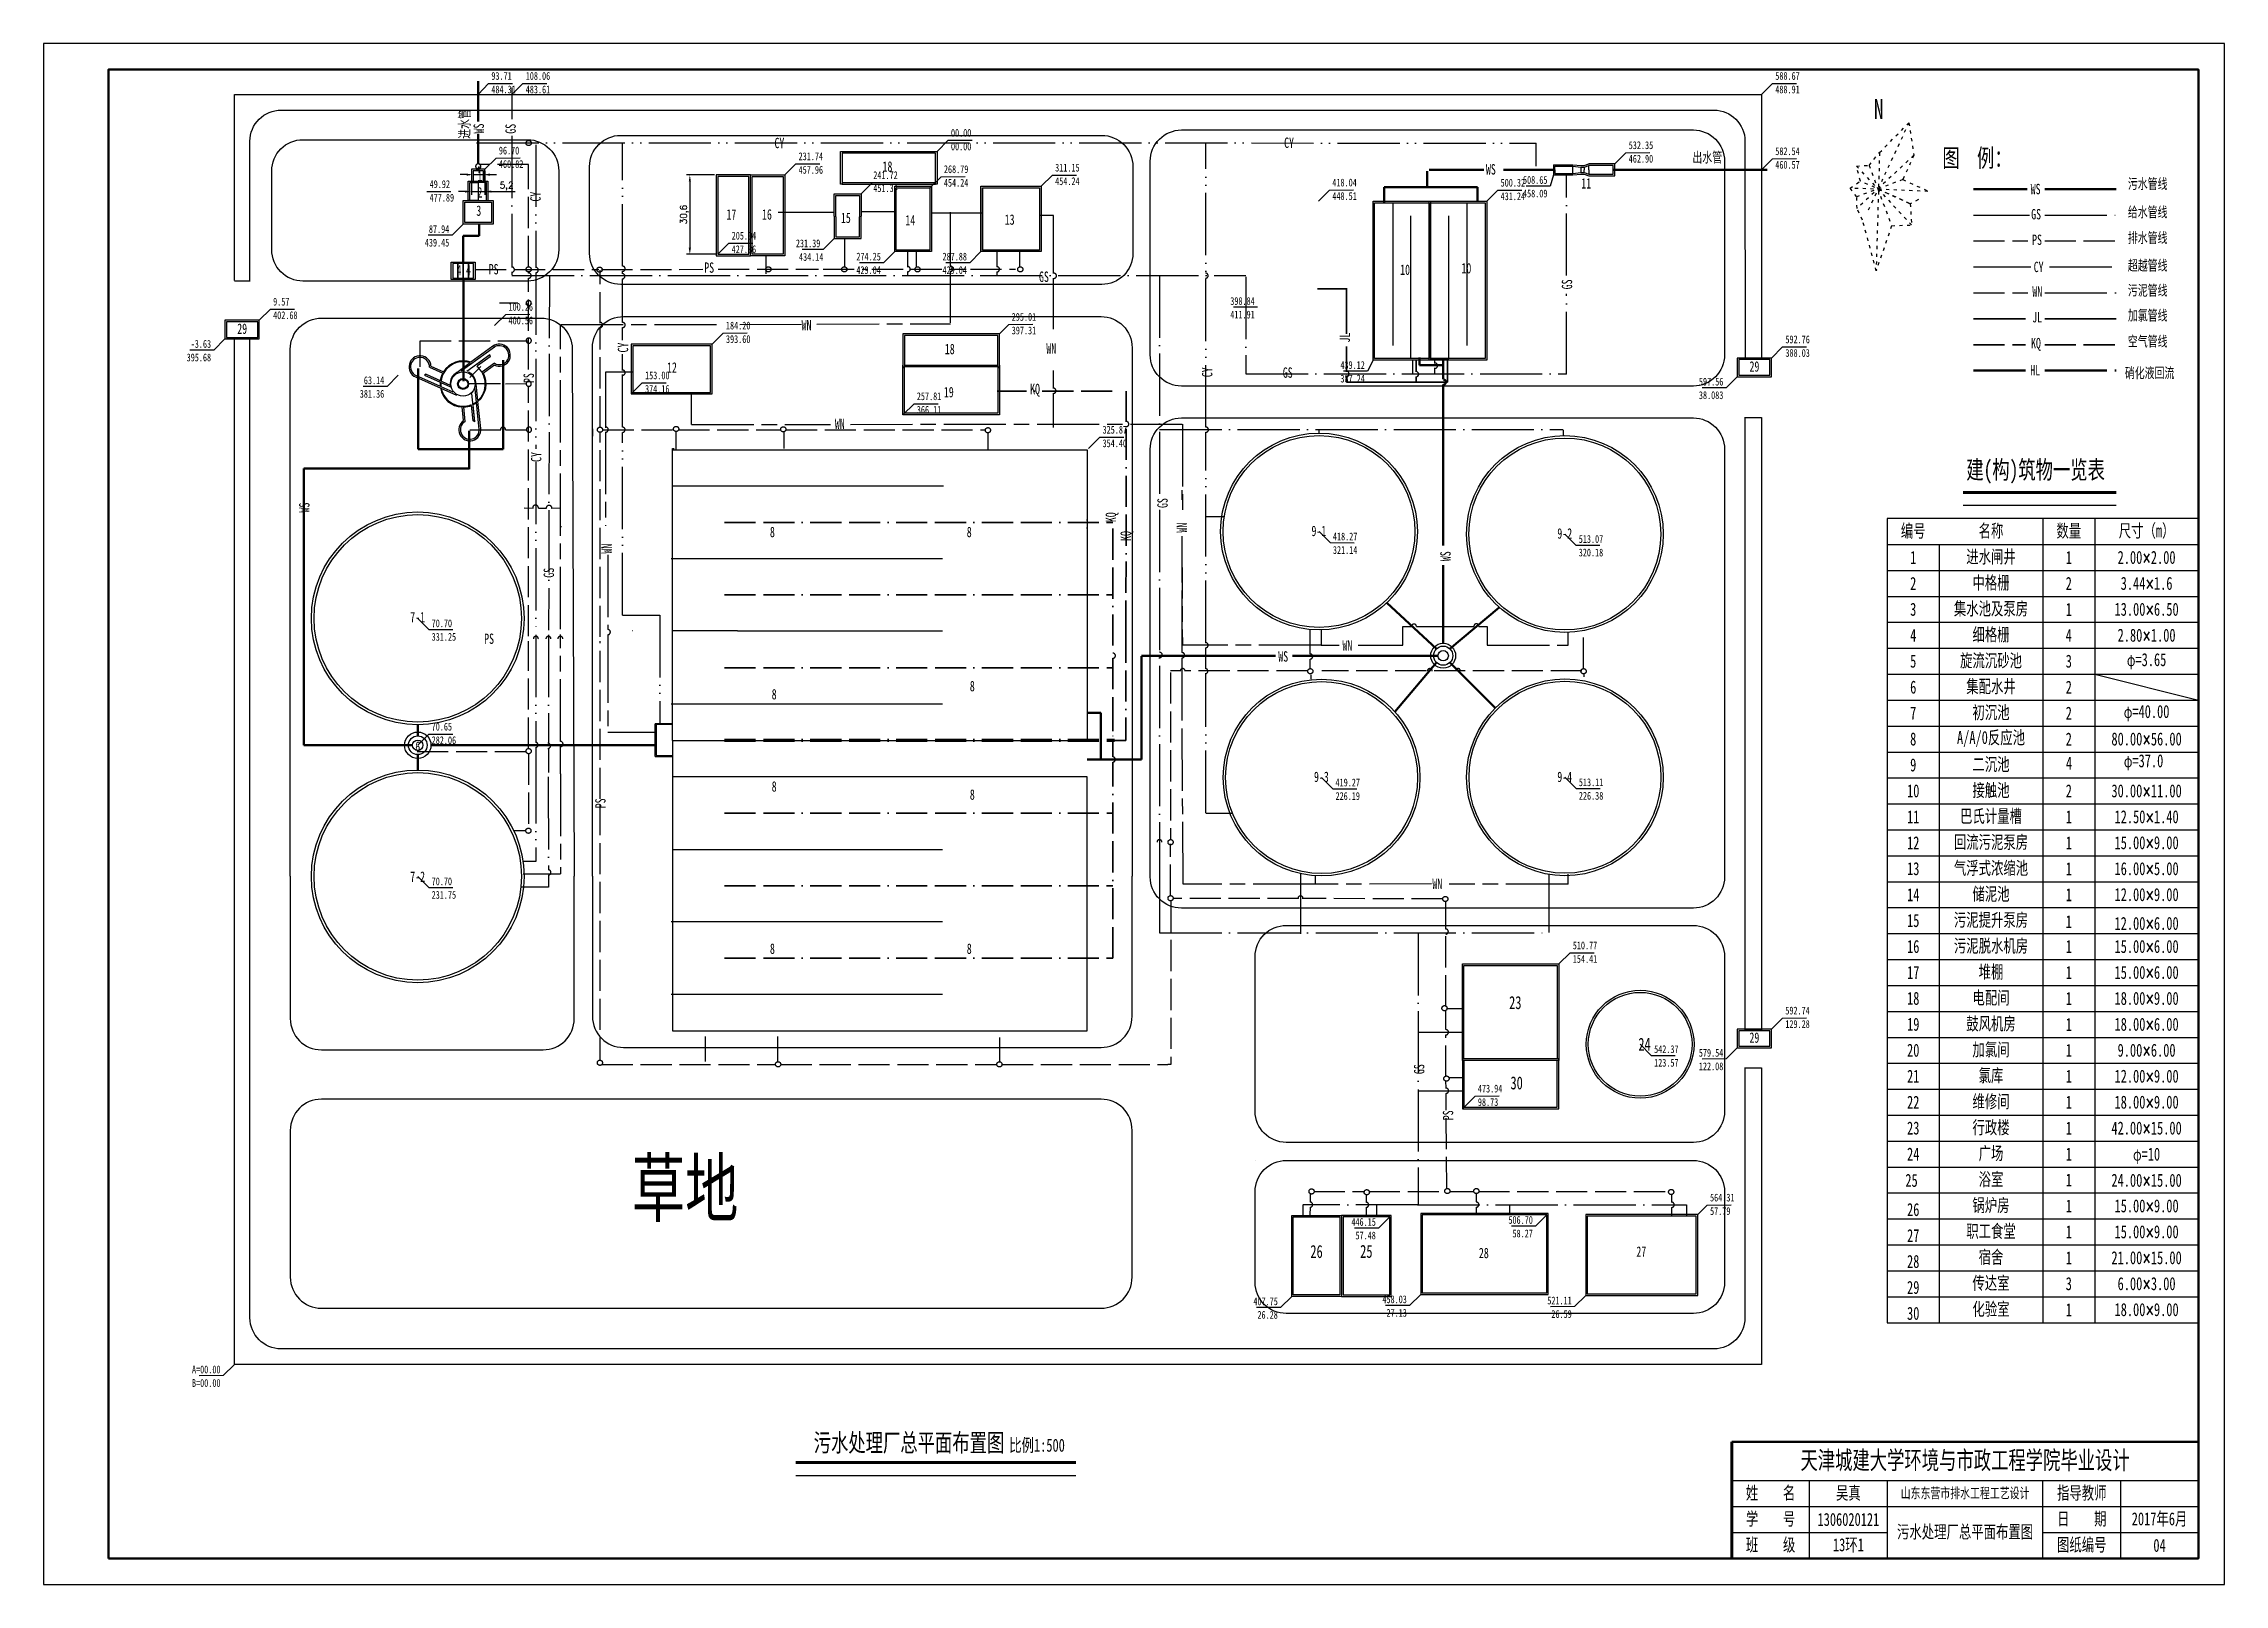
# Model space of a CAD drawing. Header units: millimetres. Extents: x 3398 to 7210, y -938 to 672.
# Drawn here: x 5950 to 6791, y -938 to -344 of the extents above; entities that cross this region are included whole.
import ezdxf
from ezdxf.enums import TextEntityAlignment as Align

# ---------------------------------------------------------------- set-up
doc = ezdxf.new("R2010")
doc.units = ezdxf.units.MM
for name, pattern in [('ACAD_ISO02W100', [15, 12, -3]), ('ACAD_ISO03W100', [30, 12, -18]), ('ACAD_ISO04W100', [30, 24, -3, 0, -3]), ('ACAD_ISO05W100', [33, 24, -3, 0, -3, 0, -3]), ('ACAD_ISO07W100', [3, 0, -3]), ('ACAD_ISO08W100', [36, 24, -3, 6, -3]), ('ACAD_ISO11W100', [33, 12, -3, 12, -3, 0, -3])]:
    doc.linetypes.add(name, pattern=pattern)
for name, color, linetype, lineweight in [('加氯线', 4, 'Continuous', 35), ('污水管线', 5, 'Continuous', 50), ('污泥管线', 40, 'ACAD_ISO08W100', 50), ('消化液回流', 1, 'ACAD_ISO08W100', 50), ('空气管', 6, 'ACAD_ISO07W100', 53), ('空气管线', 30, 'ACAD_ISO11W100', 35)]:
    doc.layers.add(name, color=color, linetype=linetype, lineweight=lineweight)
for name, color, linetype in [('厂区排水管线', 252, 'ACAD_ISO02W100'), ('厂区给水管', 150, 'ACAD_ISO04W100'), ('图框线和图表线', 7, 'Continuous'), ('坐标', 7, 'Continuous'), ('文字', 7, 'Continuous'), ('污水处理构筑物', 6, 'Continuous'), ('污泥处理构筑物', 3, 'Continuous'), ('绿地', 3, 'Continuous'), ('超越管线', 7, 'ACAD_ISO05W100'), ('辅助构筑物和建筑物', 1, 'Continuous')]:
    doc.layers.add(name, color=color, linetype=linetype)
doc.styles.add('52', font='', dxfattribs={"width": 0.7, "height": 5})
doc.styles.get("Standard").update_dxf_attribs({"font": 'txt', "bigfont": 'gbcbig.shx'})
doc.styles.add('长仿宋', font='simfang.ttf', dxfattribs={"width": 0.7, "height": 4})
doc.styles.get('52').set_extended_font_data('FangSong_GB2312')
doc.dimstyles.new('ISO-25', dxfattribs={"dimtxt": 2.5, "dimasz": 2.5, "dimexe": 1.25, "dimexo": 0.625, "dimtad": 1, "dimtxsty": 'Standard', "dimcen": 2.5, "dimadec": 0, "dimazin": 0, "dimtfac": 1, "dimtmove": 0, "dimatfit": 3, "dimfxl": 1, "dimarcsym": 0})

msp = doc.modelspace()

# ---------------------------------------------------------------- texts
at = {"char_height": 4, "width": 6.60744, "attachment_point": 1, "rotation": 90, "style": '长仿宋'}
for insert in [(6116.155, -378.427), (6048.882, -524.562), (6488.961, -543.331)]:
    msp.add_mtext('WS', dxfattribs=dict(at, insert=insert))
at = {"char_height": 4, "style": '长仿宋'}
for s, insert, width, attachment_point in [('WS', (6506.566, -390.266), 6.60744, 1), ('硝化液回流', (6762.508, -470.94), 23.38427, 5), ('WS', (6426.49, -578.048), 6.60744, 1)]:
    msp.add_mtext(s, dxfattribs=dict(at, insert=insert, width=width, attachment_point=attachment_point))
at = {"layer": '厂区排水管线', "color": 0, "linetype": 'ACAD_ISO05W100', "lineweight": -3, "insert": (6177.116, -774.205), "char_height": 21.5666, "width": 65.94198, "attachment_point": 1, "style": '长仿宋'}
msp.add_mtext('草地', dxfattribs=at)
at = {"layer": '图框线和图表线', "style": '52', "width": 0.7}
msp.add_text('N', height=7.7, dxfattribs=at).set_placement((6658.042, -369.015), align=Align.MIDDLE)
at = {"layer": '坐标', "lineweight": -3, "char_height": 3, "style": '长仿宋'}
for s, insert, width, attachment_point in [('{\\fFangSong_GB2312|b0|i0|c134|p49;484.31}', (6123.007, -359.966), 8.86058, 1), ('{\\fFangSong_GB2312|b0|i0|c134|p49;93.71}', (6123.007, -354.744), 9.59897, 1), ('{\\fFangSong_GB2312|b0|i0|c134|p49;483.61}', (6136.271, -359.966), 8.86058, 1), ('{\\fFangSong_GB2312|b0|i0|c134|p49;108.06}', (6136.271, -354.744), 9.59897, 1), ('{\\fFangSong_GB2312|b0|i0|c134|p49;488.91}', (6618.156, -359.966), 8.86058, 1), ('{\\fFangSong_GB2312|b0|i0|c134|p49;588.67}', (6618.156, -354.744), 9.59897, 1), ('{\\fFangSong_GB2312|b0|i0|c134|p49;00.00}', (6300.263, -376.69), 9.59897, 1), ('{\\fFangSong_GB2312|b0|i0|c134|p49;96.70}', (6125.914, -383.508), 9.59897, 1), ('{\\fFangSong_GB2312|b0|i0|c134|p49;231.74}', (6241.499, -385.733), 9.59897, 1), ('{\\fFangSong_GB2312|b0|i0|c134|p49;00.00}', (6300.263, -381.911), 8.86058, 1), ('{\\fFangSong_GB2312|b0|i0|c134|p49;462.90}', (6561.635, -386.675), 8.86058, 1), ('{\\fFangSong_GB2312|b0|i0|c134|p49;532.35}', (6561.635, -381.454), 9.59897, 1), ('{\\fFangSong_GB2312|b0|i0|c134|p49;582.54}', (6618.155, -383.777), 9.59897, 1), ('{\\fFangSong_GB2312|b0|i0|c134|p49;460.82}', (6125.914, -388.729), 8.86058, 1), ('{\\fFangSong_GB2312|b0|i0|c134|p49;457.96}', (6241.499, -390.954), 8.86058, 1), ('{\\fFangSong_GB2312|b0|i0|c134|p49;241.72}', (6270.3, -393.008), 9.59897, 1), ('{\\fFangSong_GB2312|b0|i0|c134|p49;268.79}', (6297.536, -390.707), 9.59897, 1), ('{\\fFangSong_GB2312|b0|i0|c134|p49;311.15}', (6340.44, -390.107), 9.59897, 1), ('{\\fFangSong_GB2312|b0|i0|c134|p49;508.65}', (6530.29, -397.895), 8.86058, 9), ('{\\fFangSong_GB2312|b0|i0|c134|p49;460.57}', (6618.155, -388.999), 8.86058, 1), ('{\\fFangSong_GB2312|b0|i0|c134|p49;49.92}', (6099.207, -396.458), 9.59897, 1), ('{\\fFangSong_GB2312|b0|i0|c134|p49;477.89}', (6099.207, -401.679), 8.86058, 1), ('{\\fFangSong_GB2312|b0|i0|c134|p49;451.34}', (6270.3, -398.008), 9.59897, 1), ('{\\fFangSong_GB2312|b0|i0|c134|p49;454.24}', (6297.536, -395.929), 8.86058, 1), ('{\\fFangSong_GB2312|b0|i0|c134|p49;454.24}', (6340.44, -395.329), 8.86058, 1), ('{\\fFangSong_GB2312|b0|i0|c134|p49;418.04}', (6447.334, -395.844), 9.59897, 1), ('{\\fFangSong_GB2312|b0|i0|c134|p49;448.51}', (6447.334, -401.066), 8.86058, 1), ('{\\fFangSong_GB2312|b0|i0|c134|p49;431.24}', (6512.222, -401.132), 8.86058, 1), ('{\\fFangSong_GB2312|b0|i0|c134|p49;500.32}', (6512.222, -395.91), 9.59897, 1), ('{\\fFangSong_GB2312|b0|i0|c134|p49;458.09}', (6530.29, -403.116), 9.59897, 9), ('{\\fFangSong_GB2312|b0|i0|c134|p49;439.45}', (6106.786, -422.067), 9.59897, 9), ('{\\fFangSong_GB2312|b0|i0|c134|p49;87.94}', (6106.786, -416.845), 8.86058, 9), ('{\\fFangSong_GB2312|b0|i0|c134|p49;205.94}', (6215.699, -416.333), 9.59897, 1), ('{\\fFangSong_GB2312|b0|i0|c134|p49;231.39}', (6249.876, -422.343), 8.86058, 9), ('{\\fFangSong_GB2312|b0|i0|c134|p49;427.36}', (6215.699, -421.554), 8.86058, 1), ('{\\fFangSong_GB2312|b0|i0|c134|p49;434.14}', (6251.079, -427.584), 9.59897, 9), ('{\\fFangSong_GB2312|b0|i0|c134|p49;274.25}', (6273.212, -427.445), 8.86058, 9), ('{\\fFangSong_GB2312|b0|i0|c134|p49;287.88}', (6306.419, -427.445), 8.86058, 9), ('{\\fFangSong_GB2312|b0|i0|c134|p49;429.04}', (6273.212, -432.666), 9.59897, 9), ('{\\fFangSong_GB2312|b0|i0|c134|p49;429.04}', (6306.419, -432.666), 9.59897, 9), ('{\\fFangSong_GB2312|b0|i0|c134|p49;9.57}', (6038.858, -441.77), 9.59897, 1), ('{\\fFangSong_GB2312|b0|i0|c134|p49;100.26}', (6129.634, -443.789), 9.59897, 1), ('{\\fFangSong_GB2312|b0|i0|c134|p49;398.84}', (6417.41, -444.582), 8.86058, 9), ('{\\fFangSong_GB2312|b0|i0|c134|p49;402.68}', (6038.858, -446.991), 8.86058, 1), ('{\\fFangSong_GB2312|b0|i0|c134|p49;400.56}', (6129.634, -449.01), 8.86058, 1), ('{\\fFangSong_GB2312|b0|i0|c134|p49;184.20}', (6213.49, -450.986), 9.59897, 1), ('{\\fFangSong_GB2312|b0|i0|c134|p49;397.31}', (6323.696, -452.863), 8.86058, 1), ('{\\fFangSong_GB2312|b0|i0|c134|p49;295.01}', (6323.696, -447.642), 9.59897, 1), ('{\\fFangSong_GB2312|b0|i0|c134|p49;411.91}', (6417.41, -449.803), 9.59897, 9), ('{\\fFangSong_GB2312|b0|i0|c134|p49;-3.63}', (6014.934, -461.108), 8.86058, 9), ('{\\fFangSong_GB2312|b0|i0|c134|p49;393.60}', (6213.49, -456.208), 8.86058, 1), ('{\\fFangSong_GB2312|b0|i0|c134|p49;388.03}', (6622.052, -461.54), 8.86058, 1), ('{\\fFangSong_GB2312|b0|i0|c134|p49;592.76}', (6622.052, -456.318), 9.59897, 1), ('{\\fFangSong_GB2312|b0|i0|c134|p49;395.68}', (6014.934, -466.329), 9.59897, 9), ('{\\fFangSong_GB2312|b0|i0|c134|p49;153.00}', (6182.29, -470.186), 9.59897, 1), ('{\\fFangSong_GB2312|b0|i0|c134|p49;439.12}', (6459.872, -469.248), 8.86058, 9), ('{\\fFangSong_GB2312|b0|i0|c134|p49;381.36}', (6081.709, -480.348), 9.59897, 9), ('{\\fFangSong_GB2312|b0|i0|c134|p49;63.14}', (6081.709, -475.126), 8.86058, 9), ('{\\fFangSong_GB2312|b0|i0|c134|p49;374.16}', (6182.29, -475.408), 8.86058, 1), ('{\\fFangSong_GB2312|b0|i0|c134|p49;257.81}', (6287.096, -478.242), 9.59897, 1), ('{\\fFangSong_GB2312|b0|i0|c134|p49;387.24}', (6459.872, -474.469), 9.59897, 9), ('{\\fFangSong_GB2312|b0|i0|c134|p49;38.083}', (6598.128, -480.877), 9.59897, 9), ('{\\fFangSong_GB2312|b0|i0|c134|p49;597.56}', (6598.128, -475.656), 8.86058, 9), ('{\\fFangSong_GB2312|b0|i0|c134|p49;366.11}', (6287.096, -483.463), 8.86058, 1), ('{\\fFangSong_GB2312|b0|i0|c134|p49;325.87}', (6358.724, -491.147), 9.59897, 1), ('{\\fFangSong_GB2312|b0|i0|c134|p49;354.40}', (6358.724, -496.368), 8.86058, 1), ('{\\fFangSong_GB2312|b0|i0|c134|p49;418.27}', (6447.556, -535.345), 8.86058, 7), ('{\\fFangSong_GB2312|b0|i0|c134|p49;321.14}', (6447.556, -540.566), 9.59897, 7), ('{\\fFangSong_GB2312|b0|i0|c134|p49;513.07}', (6542.36, -536.311), 8.86058, 7), ('{\\fFangSong_GB2312|b0|i0|c134|p49;320.18}', (6542.36, -541.532), 9.59897, 7), ('{\\fFangSong_GB2312|b0|i0|c134|p49;331.25}', (6099.994, -574.044), 9.59897, 7), ('{\\fFangSong_GB2312|b0|i0|c134|p49;70.70}', (6099.994, -568.823), 8.86058, 7), ('{\\fFangSong_GB2312|b0|i0|c134|p49;282.06}', (6099.994, -610.84), 8.86058, 1), ('{\\fFangSong_GB2312|b0|i0|c134|p49;70.65}', (6099.994, -605.619), 9.59897, 1), ('{\\fFangSong_GB2312|b0|i0|c134|p49;419.27}', (6448.559, -630.196), 8.86058, 7), ('{\\fFangSong_GB2312|b0|i0|c134|p49;513.11}', (6542.402, -630.106), 8.86058, 7), ('{\\fFangSong_GB2312|b0|i0|c134|p49;226.19}', (6448.559, -635.417), 9.59897, 7), ('{\\fFangSong_GB2312|b0|i0|c134|p49;226.38}', (6542.402, -635.327), 9.59897, 7), ('{\\fFangSong_GB2312|b0|i0|c134|p49;231.75}', (6099.994, -673.521), 9.59897, 7), ('{\\fFangSong_GB2312|b0|i0|c134|p49;70.70}', (6099.994, -668.3), 8.86058, 7), ('{\\fFangSong_GB2312|b0|i0|c134|p49;510.77}', (6540.064, -689.94), 9.59897, 1), ('{\\fFangSong_GB2312|b0|i0|c134|p49;154.41}', (6540.064, -695.161), 8.86058, 1), ('{\\fFangSong_GB2312|b0|i0|c134|p49;592.74}', (6622.027, -715.068), 9.59897, 1), ('{\\fFangSong_GB2312|b0|i0|c134|p49;129.28}', (6622.027, -720.289), 8.86058, 1), ('{\\fFangSong_GB2312|b0|i0|c134|p49;542.37}', (6571.417, -733.013), 8.86058, 7), ('{\\fFangSong_GB2312|b0|i0|c134|p49;579.54}', (6598.102, -734.405), 8.86058, 9), ('{\\fFangSong_GB2312|b0|i0|c134|p49;123.57}', (6571.417, -738.235), 9.59897, 7), ('{\\fFangSong_GB2312|b0|i0|c134|p49;122.08}', (6598.102, -739.627), 9.59897, 9), ('{\\fFangSong_GB2312|b0|i0|c134|p49;473.94}', (6503.464, -745.14), 9.59897, 1), ('{\\fFangSong_GB2312|b0|i0|c134|p49;98.73}', (6503.464, -750.361), 8.86058, 1), ('{\\fFangSong_GB2312|b0|i0|c134|p49;564.31}', (6592.997, -787.161), 9.59897, 1), ('{\\fFangSong_GB2312|b0|i0|c134|p49;446.15}', (6464.114, -799.609), 8.86058, 9), ('{\\fFangSong_GB2312|b0|i0|c134|p49;506.70}', (6524.668, -798.842), 8.86058, 9), ('{\\fFangSong_GB2312|b0|i0|c134|p49;57.79}', (6592.997, -792.382), 8.86058, 1), ('{\\fFangSong_GB2312|b0|i0|c134|p49;57.48}', (6464.114, -804.831), 9.59897, 9), ('{\\fFangSong_GB2312|b0|i0|c134|p49;58.27}', (6524.668, -804.063), 9.59897, 9), ('{\\fFangSong_GB2312|b0|i0|c134|p49;407.75}', (6426.314, -830.209), 8.86058, 9), ('{\\fFangSong_GB2312|b0|i0|c134|p49;26.28}', (6426.314, -835.431), 9.59897, 9), ('{\\fFangSong_GB2312|b0|i0|c134|p49;458.03}', (6476.068, -829.442), 8.86058, 9), ('{\\fFangSong_GB2312|b0|i0|c134|p49;27.13}', (6476.068, -834.663), 9.59897, 9), ('{\\fFangSong_GB2312|b0|i0|c134|p49;521.11}', (6539.672, -829.898), 8.86058, 9), ('{\\fFangSong_GB2312|b0|i0|c134|p49;26.59}', (6539.672, -835.119), 9.59897, 9), ('{\\fFangSong_GB2312|b0|i0|c134|p49;A=00.00}', (6018.565, -856.488), 8.86058, 9), ('{\\fFangSong_GB2312|b0|i0|c134|p49;B=00.00}', (6018.565, -861.709), 9.59897, 9)]:
    msp.add_mtext(s, dxfattribs=dict(at, insert=insert, width=width, attachment_point=attachment_point))
at = {"layer": '文字', "insert": (6110.659, -380.504), "char_height": 4, "attachment_point": 1, "rotation": 90, "style": '长仿宋'}
msp.add_mtext('{\\fFangSong_GB2312|b0|i0|c134|p49;进水管}', dxfattribs=at)
at = {"layer": '文字', "char_height": 4, "width": 10.77679, "attachment_point": 1, "rotation": 90, "style": '长仿宋'}
for s, insert in [('GS', (6128.435, -378.538)), ('CY', (6138.034, -404.694)), ('GS', (6535.822, -438.513)), ('CY', (6171.786, -462.874)), ('JL', (6450.142, -459.04)), ('CY', (6397.07, -472.401)), ('PS', (6135.421, -474.667)), ('CY', (6138.302, -505.082)), ('GS', (6379.837, -522.821)), ('KQ', (6359.92, -528.287)), ('WN', (6387.279, -532.319)), ('WN', (6165.485, -540.403)), ('KQ', (6365.656, -535.51)), ('GS', (6143.179, -549.71)), ('PS', (6163.074, -638.601)), ('GS', (6478.827, -741.088)), ('PS', (6489.947, -758.873))]:
    msp.add_mtext(s, dxfattribs=dict(at, insert=insert))
at = {"layer": '文字', "style": '长仿宋'}
for s, insert, char_height, width, attachment_point in [('CY', (6232.204, -380.108), 4, 10.77679, 1), ('CY', (6428.732, -380.005), 4, 10.77679, 1), ('图  例：', (6682.603, -384.35), 7, 40.62448, 1), ('{\\fFangSong|b0|i0|c134|p49;\\W0.7;1}', (6117.628, -392.831), 4, 0.98258, 1), ('2', (6117.628, -399.127), 4, 0.98258, 1), ('11', (6543.353, -395.666), 4, 0.98258, 1), ('WS', (6716.65, -397.864), 4, 10.77679, 1), ('3', (6117.203, -406.188), 4, 0.98258, 1), ('17', (6217.493, -407.631), 4, 0.98258, 3), ('16', (6231.203, -407.631), 4, 0.98258, 3), ('15', (6261.639, -408.944), 4, 0.98258, 3), ('14', (6286.477, -409.885), 4, 0.98258, 3), ('13', (6324.799, -409.623), 4, 0.86181, 3), ('GS', (6716.829, -407.552), 4, 10.77679, 1), ('PS', (6717.188, -417.42), 4, 10.77679, 1), ('PS', (6121.985, -428.766), 4, 10.77679, 1), ('PS', (6205.107, -428.146), 4, 10.77679, 1), ('10', (6497.133, -428.393), 4, 0.98258, 1), ('CY', (6717.805, -427.897), 4, 10.77679, 1), ('4', (6109.609, -429.163), 4, 0.98258, 1), ('4', (6113.229, -429.103), 4, 0.98258, 1), ('GS', (6334.207, -431.658), 4, 10.77679, 1), ('10', (6473.485, -428.961), 4, 0.98258, 1), ('WN', (6717.286, -437.41), 4, 10.77679, 1), ('WN', (6242.647, -450.318), 4, 10.77679, 1), ('JL', (6717.25, -447.261), 4, 10.77679, 1), ('18', (6297.893, -463.594), 4, 0.98258, 7), ('WN', (6337.039, -459.376), 4, 10.77679, 1), ('KQ', (6716.78, -457.261), 4, 10.77679, 1), ('KQ', (6716.78, -457.261), 4, 10.77679, 1), ('12', (6190.757, -466.662), 4, 0.98258, 1), ('GS', (6428.22, -468.628), 4, 10.77679, 1), ('19', (6297.529, -480.2), 4, 0.98258, 7), ('KQ', (6330.779, -474.944), 4, 10.77679, 1), ('WN', (6255.488, -488.351), 4, 10.77679, 1), ('建(构)筑物一览表', (6691.826, -504.579), 7, 75, 1), ('9-1', (6439.29, -529.659), 4, 14.93945, 1), ('编号', (6671.347, -531.904), 5, 20, 5), ('名称', (6701.347, -531.904), 5, 40, 5), ('{\\fFangSong|b0|i0|c134|p49;\\W0.7;数量}', (6731.347, -531.904), 5, 20, 5), ('尺寸（m）', (6761.347, -531.904), 5, 40, 5), ('8', (6230.454, -530.067), 4, 0.98258, 1), ('8', (6306.353, -530.067), 4, 0.98258, 1), ('9-2', (6534.094, -530.625), 4, 14.93945, 1), ('1', (6671.347, -541.904), 5, 20, 5), ('{\\fFangSong|b0|i0|c134|p49;\\W0.7;进水闸井}', (6701.347, -541.904), 5, 40, 5), ('{\\fFangSong|b0|i0|c134|p49;\\W0.7;1}', (6731.347, -541.904), 5, 20, 5), ('2.00{\\Ftxt,gbcbig|c134;×}2.00', (6761.347, -541.904), 5, 40, 5), ('中格栅', (6701.347, -551.904), 5, 40, 5), ('3.44{\\Ftxt,gbcbig|c134;×}1.6', (6761.347, -551.904), 5, 40, 5), ('7-1', (6091.724, -562.871), 4, 14.93945, 1), ('3', (6671.347, -561.904), 5, 20, 5), ('{\\fFangSong|b0|i0|c134|p49;\\W0.7;集水池及泵房}', (6701.347, -561.904), 5, 40, 5), ('1', (6731.347, -561.904), 5, 20, 5), ('13.00{\\Ftxt,gbcbig|c134;×}6.50', (6761.347, -561.904), 5, 40, 5), ('PS', (6120.232, -571.235), 4, 10.77679, 1), ('4', (6671.347, -571.904), 5, 20, 5), ('{\\fFangSong|b0|i0|c134|p49;\\W0.7;细格栅}', (6701.347, -571.904), 5, 40, 5), ('4', (6731.347, -571.904), 5, 20, 5), ('2.80{\\Ftxt,gbcbig|c134;×}1.00', (6761.347, -571.904), 5, 40, 5), ('WN', (6451.226, -573.824), 4, 10.77679, 1), ('5', (6671.347, -581.904), 5, 20, 5), ('旋流沉砂池', (6701.347, -581.904), 5, 40, 5), ('3', (6731.347, -581.904), 5, 20, 5), ('{\\H0.9167x;φ}=3.65', (6761.347, -581.904), 5, 40, 5), ('集配水井', (6701.347, -591.904), 5, 40, 5), ('8', (6231.126, -592.606), 4, 0.98258, 1), ('8', (6307.533, -589.483), 4, 0.98258, 1), ('6', (6671.347, -591.904), 5, 20, 5), ('{\\fFangSong|b0|i0|c134|p49;\\W0.7;2}', (6731.347, -591.904), 5, 20, 5), ('7', (6671.347, -601.904), 5, 20, 5), ('{\\fFangSong|b0|i0|c134|p49;\\W0.7;初沉池}', (6701.347, -601.904), 5, 40, 5), ('2', (6731.347, -601.904), 5, 20, 5), ('{\\H0.9167x;φ}=40.00', (6761.347, -601.904), 5, 40, 5), ('6', (6093.673, -612.803), 4, 0.98258, 1), ('8', (6671.347, -611.904), 5, 20, 5), ('{\\fFangSong|b0|i0|c134|p49;\\W0.7;A/A/0反应池}', (6701.347, -611.904), 5, 40, 5), ('{\\fFangSong|b0|i0|c134|p49;\\W0.7;2}', (6731.347, -611.904), 5, 20, 5), ('80.00{\\Ftxt,gbcbig|c134;×}56.00', (6761.347, -611.904), 5, 40, 5), ('9', (6671.347, -621.904), 5, 20, 5), ('{\\fFangSong|b0|i0|c134|p49;\\W0.7;二沉池}', (6701.347, -621.904), 5, 40, 5), ('4', (6731.428, -621.223), 5, 20, 5), ('{\\H0.9167x;φ\\H1.0909x;=37.0}', (6760.175, -620.901), 5, 20, 5), ('8', (6231.126, -632.247), 4, 0.98258, 7), ('9-3', (6440.256, -624.463), 4, 14.93945, 1), ('9-4', (6534.094, -624.463), 4, 14.93945, 1), ('10', (6671.347, -631.904), 5, 20, 5), ('{\\fFangSong|b0|i0|c134|p49;\\W0.7;接触池}', (6701.347, -631.904), 5, 40, 5), ('{\\fFangSong|b0|i0|c134|p49;\\W0.7;2}', (6731.347, -631.904), 5, 20, 5), ('30.00{\\Ftxt,gbcbig|c134;×}11.00', (6761.347, -631.904), 5, 40, 5), ('8', (6307.533, -635.369), 4, 0.98258, 7), ('{\\fFangSong|b0|i0|c134|p49;\\W0.7;巴氏计量槽}', (6701.347, -641.904), 5, 40, 5), ('11', (6671.347, -641.904), 5, 20, 5), ('{\\fFangSong|b0|i0|c134|p49;\\W0.7;1}', (6731.347, -641.904), 5, 20, 5), ('12.50{\\Ftxt,gbcbig|c134;×}1.40', (6761.347, -641.904), 5, 40, 5), ('12', (6671.347, -651.904), 5, 20, 5), ('{\\fFangSong|b0|i0|c134|p49;\\W0.7;回流污泥泵房}', (6701.347, -651.904), 5, 40, 5), ('{\\fFangSong|b0|i0|c134|p49;\\W0.7;1}', (6731.347, -651.904), 5, 20, 5), ('15.00{\\Ftxt,gbcbig|c134;×}9.00', (6761.347, -651.904), 5, 40, 5), ('7-2', (6091.724, -662.953), 4, 14.93945, 1), ('13', (6671.347, -661.904), 5, 20, 5), ('{\\fFangSong_GB2312|b0|i0|c134|p49;气浮式浓缩池}', (6701.347, -661.904), 5, 40, 5), ('1', (6731.347, -661.904), 5, 20, 5), ('16.00{\\Ftxt,gbcbig|c134;×}5.00', (6761.347, -661.904), 5, 40, 5), ('WN', (6485.912, -665.677), 4, 10.77679, 1), ('14', (6671.347, -671.904), 5, 20, 5), ('{\\fFangSong_GB2312|b0|i0|c134|p49;储泥池}', (6701.347, -671.904), 5, 40, 5), ('{\\fFangSong|b0|i0|c134|p49;\\W0.7;1}', (6731.347, -671.904), 5, 20, 5), ('12.00{\\Ftxt,gbcbig|c134;×}9.00', (6761.347, -671.904), 5, 40, 5), ('15', (6671.347, -681.904), 5, 20, 5), ('{\\fFangSong_GB2312|b0|i0|c134|p49;污泥提升泵房}', (6701.347, -681.921), 5, 40, 5), ('1', (6731.338, -682.304), 5, 20, 5), ('12.00{\\Ftxt,gbcbig|c134;×}6.00', (6761.347, -683.007), 5, 40, 5), ('16', (6671.347, -691.904), 5, 20, 5), ('{\\fFangSong_GB2312|b0|i0|c134|p49;污泥脱水机房}', (6701.347, -691.904), 5, 40, 5), ('{\\fFangSong|b0|i0|c134|p49;\\W0.7;1}', (6731.347, -691.904), 5, 20, 5), ('15.00{\\Ftxt,gbcbig|c134;×}6.00', (6761.347, -691.904), 5, 40, 5), ('8', (6230.454, -694.786), 4, 0.98258, 7), ('8', (6306.353, -694.786), 4, 0.98258, 7), ('17', (6671.347, -701.904), 5, 20, 5), ('{\\fFangSong|b0|i0|c134|p49;\\W0.7;堆棚}', (6701.347, -701.904), 5, 40, 5), ('{\\fFangSong|b0|i0|c134|p49;\\W0.7;1}', (6731.347, -701.904), 5, 20, 5), ('15.00{\\Ftxt,gbcbig|c134;×}6.00', (6761.347, -701.904), 5, 40, 5), ('23', (6517.885, -713.541), 5, 20, 5), ('18', (6671.347, -711.904), 5, 20, 5), ('{\\fFangSong_GB2312|b0|i0|c134|p49;电配间}', (6701.347, -711.904), 5, 40, 5), ('{\\fFangSong|b0|i0|c134|p49;\\W0.7;1}', (6731.347, -711.904), 5, 20, 5), ('18.00{\\Ftxt,gbcbig|c134;×}9.00', (6761.347, -711.904), 5, 40, 5), ('19', (6671.347, -721.904), 5, 20, 5), ('{\\fFangSong_GB2312|b0|i0|c134|p49;鼓风机房}', (6701.347, -721.904), 5, 40, 5), ('{\\fFangSong|b0|i0|c134|p49;\\W0.7;1}', (6731.347, -721.904), 5, 20, 5), ('18.00{\\Ftxt,gbcbig|c134;×}6.00', (6761.347, -721.904), 5, 40, 5), ('24', (6567.728, -729.574), 5, 20, 5), ('20', (6671.347, -731.904), 5, 20, 5), ('{\\fFangSong|b0|i0|c134|p49;\\W0.7;加氯间}', (6701.347, -731.904), 5, 40, 5), ('{\\fFangSong|b0|i0|c134|p49;\\W0.7;1}', (6731.347, -731.904), 5, 20, 5), ('9.00{\\Ftxt,gbcbig|c134;×}6.00', (6761.347, -731.904), 5, 40, 5), ('21', (6671.347, -741.904), 5, 20, 5), ('{\\fFangSong|b0|i0|c134|p49;\\W0.7;氯库}', (6701.347, -741.904), 5, 40, 5), ('{\\fFangSong|b0|i0|c134|p49;\\W0.7;1}', (6731.347, -741.904), 5, 20, 5), ('12.00{\\Ftxt,gbcbig|c134;×}9.00', (6761.347, -741.904), 5, 40, 5), ('30', (6516.035, -741.956), 5, 0.98258, 1), ('{\\fFangSong|b0|i0|c134|p49;\\W0.7;维修间}', (6701.347, -751.904), 5, 40, 5), ('22', (6671.347, -751.904), 5, 20, 5), ('{\\fFangSong|b0|i0|c134|p49;\\W0.7;1}', (6731.347, -751.904), 5, 20, 5), ('18.00{\\Ftxt,gbcbig|c134;×}9.00', (6761.347, -751.904), 5, 40, 5), ('23', (6671.347, -761.904), 5, 20, 5), ('{\\fFangSong|b0|i0|c134|p49;\\W0.7;行政楼}', (6701.347, -761.904), 5, 40, 5), ('{\\fFangSong|b0|i0|c134|p49;\\W0.7;1}', (6731.347, -761.904), 5, 20, 5), ('42.00{\\Ftxt,gbcbig|c134;×}15.00', (6761.347, -761.904), 5, 40, 5), ('24', (6671.347, -771.904), 5, 20, 5), ('{\\fFangSong_GB2312|b0|i0|c134|p49;广场}', (6701.347, -771.904), 5, 40, 5), ('{\\fFangSong|b0|i0|c134|p49;\\W0.7;1}', (6731.347, -771.904), 5, 20, 5), ('{\\H0.9167x;φ}=10', (6761.347, -772.552), 5, 40, 5), ('25', (6670.701, -782.072), 5, 20, 5), ('{\\fFangSong_GB2312|b0|i0|c134|p49;浴室}', (6701.347, -781.904), 5, 40, 5), ('{\\fFangSong|b0|i0|c134|p49;\\W0.7;1}', (6731.347, -781.904), 5, 20, 5), ('24.00{\\Ftxt,gbcbig|c134;×}15.00', (6761.347, -782.046), 5, 40, 5), ('{\\fFangSong_GB2312|b0|i0|c134|p49;锅炉房}', (6701.347, -791.904), 5, 40, 5), ('{\\fFangSong|b0|i0|c134|p49;\\W0.7;1}', (6731.347, -791.904), 5, 20, 5), ('15.00{\\Ftxt,gbcbig|c134;×}9.00', (6761.347, -791.904), 5, 40, 5), ('26', (6671.347, -793.337), 5, 20, 5), ('{\\fFangSong_GB2312|b0|i0|c134|p49;职工食堂}', (6701.347, -801.904), 5, 40, 5), ('26', (6438.866, -806.958), 5, 0.98258, 1), ('25', (6458.066, -806.914), 5, 1.29371, 1), ('{\\fFangSong|b0|i0|c134|p49;\\W0.7;1}', (6731.347, -801.904), 5, 20, 5), ('15.00{\\Ftxt,gbcbig|c134;×}9.00', (6761.347, -801.904), 5, 40, 5), ('28', (6503.848, -808.027), 4, 0.98258, 1), ('27', (6564.582, -807.518), 4, 0.98258, 1), ('28', (6671.347, -813.337), 5, 20, 5), ('{\\fFangSong_GB2312|b0|i0|c134|p49;宿舍}', (6701.347, -811.904), 5, 40, 5), ('{\\fFangSong|b0|i0|c134|p49;\\W0.7;1}', (6731.347, -811.904), 5, 20, 5), ('21.00{\\Ftxt,gbcbig|c134;×}15.00', (6761.347, -811.904), 5, 40, 5), ('29', (6671.347, -823.337), 5, 20, 5), ('{\\fFangSong|b0|i0|c134|p49;\\W0.7;传达室}', (6701.347, -821.904), 5, 40, 5), ('3', (6731.347, -821.904), 5, 20, 5), ('6.00{\\Ftxt,gbcbig|c134;×}3.00', (6761.347, -821.904), 5, 40, 5), ('30', (6671.347, -833.337), 5, 20, 5), ('{\\fFangSong|b0|i0|c134|p49;\\W0.7;化验室}', (6701.347, -831.904), 5, 40, 5), ('{\\fFangSong|b0|i0|c134|p49;\\W0.7;1}', (6731.347, -831.904), 5, 20, 5), ('18.00{\\Ftxt,gbcbig|c134;×}9.00', (6761.347, -831.904), 5, 40, 5), ('{\\fFangSong_GB2312|b0|i0|c134|p49;\\H1.75x;污水处理厂总平面布置图\\H0.5714x; \\H1.25x;比例1:500}', (6295.743, -883.536), 4, 116.76622, 5), ('{\\fFangSong_GB2312|b0|i0|c134|p49;天津城建大学环境与市政工程学院毕业设计}', (6691.347, -890.297), 7, 180, 5), ('{\\fFangSong_GB2312|b0|i0|c134|p49;姓    名}', (6616.347, -902.797), 5, 30, 5), ('吴真', (6646.347, -902.797), 5, 30, 5), ('{\\fFangSong_GB2312|b0|i0|c134|p49;指导教师}', (6736.347, -902.797), 5, 30, 5), ('山东东营市排水工程工艺设计', (6691.347, -902.797), 4, 60, 5), ('{\\fFangSong_GB2312|b0|i0|c134|p49;学    号}', (6616.347, -912.797), 5, 30, 5), ('{\\fFangSong_GB2312|b0|i0|c134|p49;1306020121}', (6646.347, -912.797), 5, 30, 5), ('{\\fFangSong_GB2312|b0|i0|c134|p49;污水处理厂总平面布置图}', (6691.347, -917.797), 5, 60, 5), ('{\\fFangSong_GB2312|b0|i0|c134|p49;日    期}', (6736.347, -912.797), 5, 30, 5), ('{\\fFangSong_GB2312|b0|i0|c134|p49;2017}年{\\fFangSong_GB2312|b0|i0|c134|p49;6}月', (6766.347, -912.797), 5, 30, 5), ('{\\fFangSong_GB2312|b0|i0|c134|p49;班    级}', (6616.347, -922.797), 5, 30, 5), ('{\\fFangSong_GB2312|b0|i0|c134|p49;13}环{\\fFangSong_GB2312|b0|i0|c134|p49;1}', (6646.347, -922.797), 5, 30, 5), ('{\\fFangSong_GB2312|b0|i0|c134|p49;图纸编号}', (6736.347, -922.797), 5, 30, 5), ('{\\fFangSong_GB2312|b0|i0|c134|p49;04}', (6766.347, -922.797), 5, 30, 5)]:
    msp.add_mtext(s, dxfattribs=dict(at, insert=insert, char_height=char_height, width=width, attachment_point=attachment_point))
at = {"layer": '文字', "char_height": 4, "attachment_point": 1, "style": '长仿宋'}
for s, insert in [('出水管', (6586.188, -385.614)), ('污水管线', (6754.129, -395.822)), ('给水管线', (6754.129, -406.729)), ('排水管线', (6754.129, -416.621)), ('超越管线', (6754.129, -427.274)), ('污泥管线', (6754.129, -436.913)), ('加氯管线', (6754.129, -446.552)), ('空气管线', (6754.129, -456.552))]:
    msp.add_mtext(s, dxfattribs=dict(at, insert=insert))
at = {"layer": '文字', "char_height": 5, "width": 20, "attachment_point": 5}
for s, insert in [('{\\fFangSong|b0|i0|c134|p49;\\W0.7;2}', (6671.347, -551.904)), ('{\\fFangSong|b0|i0|c134|p49;\\W0.7;27}', (6671.347, -803.337))]:
    msp.add_mtext(s, dxfattribs=dict(at, insert=insert))
at = {"layer": '污水处理构筑物', "color": 0, "lineweight": -3, "insert": (6273.86, -393.242), "char_height": 4, "width": 0.98258, "attachment_point": 7, "style": '长仿宋'}
msp.add_mtext('18', dxfattribs=at)
at = {"layer": '污水管线', "color": 0, "lineweight": 50, "insert": (6731.347, -551.904), "char_height": 5, "width": 20, "attachment_point": 5, "style": '长仿宋'}
msp.add_mtext('2', dxfattribs=at)
at = {"layer": '消化液回流', "insert": (6718.413, -469.699), "char_height": 4, "width": 7.51245, "attachment_point": 5, "style": '长仿宋'}
msp.add_mtext('HL', dxfattribs=at)
at = {"layer": '超越管线', "char_height": 4, "width": 6, "attachment_point": 5, "style": '长仿宋'}
for insert in [(6026.919, -453.732), (6610.113, -468.281), (6610.088, -727.03)]:
    msp.add_mtext('29', dxfattribs=dict(at, insert=insert))

# ---------------------------------------------------------------- blocks, each defined once
blk = doc.blocks.new('旋流沉沙池')
at = {"layer": '污水处理构筑物', "color": 6, "lineweight": -2}
for p, q in [((40.43, -408.89), (36.3, -425.64)), ((40.43, -408.89), (36.3, -425.64)), ((41.1, -408.74), (38.56, -418.86)), ((41.1, -408.74), (38.56, -418.86)), ((38.47, -419.2), (37.25, -424.07)), ((38.47, -419.2), (37.25, -424.07)), ((40.02, -418.88), (39.04, -422.81)), ((40.02, -418.88), (39.04, -422.81)), ((42.19, -412.69), (39.69, -422.58)), ((42.19, -412.69), (39.69, -422.58)), ((41.7, -412.19), (40.1, -418.57)), ((41.7, -412.19), (40.1, -418.57)), ((41.7, -412.19), (40.1, -418.57)), ((41.7, -412.19), (40.1, -418.57)), ((42.19, -412.69), (40.72, -418.53)), ((42.19, -412.69), (40.72, -418.53)), ((42.19, -412.69), (41.7, -412.19)), ((42.19, -412.69), (41.7, -412.19)), ((45.11, -413.52), (43.73, -418.97)), ((45.11, -413.52), (43.73, -418.97)), ((45.6, -414.03), (44.3, -419.18)), ((45.6, -414.03), (44.3, -419.18)), ((27.06, -430.08), (32.17, -428.63)), ((27.06, -430.08), (32.17, -428.63)), ((49.44, -428.69), (44.82, -424.25)), ((49.44, -428.69), (44.82, -424.25)), ((57.06, -436.86), (45.7, -425.86)), ((57.06, -436.86), (45.7, -425.86)), ((53.77, -435.65), (45.91, -428.04)), ((53.77, -435.65), (45.91, -428.04)), ((24.72, -436.62), (39.93, -432.28)), ((25.19, -437.13), (35.26, -434.21)), ((26.86, -430.76), (32.27, -429.22)), ((26.86, -430.76), (32.27, -429.22)), ((27.41, -434.38), (37.94, -431.37)), ((27.41, -434.38), (33.74, -432.57)), ((27.41, -434.38), (33.74, -432.57)), ((27.41, -434.38), (27.61, -433.7)), ((27.41, -434.38), (27.61, -433.7)), ((27.61, -433.7), (33.4, -432.05)), ((27.61, -433.7), (33.4, -432.05)), ((27.61, -433.7), (33.4, -432.05)), ((27.61, -433.7), (33.4, -432.05)), ((35.61, -434.11), (41.77, -432.33)), ((50.23, -438.11), (46.42, -434.41)), ((50.91, -437.94), (46.88, -434.02)), ((53.09, -435.83), (48.77, -431.63)), ((53.77, -435.65), (49.04, -431.08)), ((53.77, -435.65), (49.04, -431.08)), ((57.26, -436.21), (49.7, -428.94)), ((57.26, -436.21), (49.7, -428.94))]:
    blk.add_line(p, q, dxfattribs=at)
for radius in [4.69, 4.69, 2.09, 1.8]:
    blk.add_circle((40.96, -427.41), radius, dxfattribs=at)
for centre, radius, start, end in [((44.55, -409.91), 4.25, 284.23498, 166.04973), ((44.55, -409.91), 4.25, 284.23498, 166.04973), ((44.55, -409.91), 3.65, 278.75786, 165.92911), ((44.55, -409.91), 3.65, 278.75786, 165.92911), ((40.96, -427.41), 8.88, 110.04889, 187.92224), ((40.96, -427.41), 8.58, 111.40303, 212.14713), ((40.96, -427.41), 8.58, 96.28761, 106.85297), ((40.96, -427.41), 8.58, 96.28761, 106.85297), ((40.96, -427.41), 8.58, 103.44443, 106.85297), ((40.96, -427.41), 8.58, 103.44443, 106.85297), ((40.96, -427.41), 8.88, 95.57259, 105.70284), ((40.96, -427.41), 8.88, 95.57259, 105.70284), ((40.96, -427.41), 8.88, 102.44291, 105.70284), ((40.96, -427.41), 8.88, 102.44291, 105.70284), ((40.96, -427.41), 8.58, 96.28761, 101.25633), ((40.96, -427.41), 8.58, 96.28761, 101.25633), ((40.96, -427.41), 8.88, 95.57259, 100.34196), ((40.96, -427.41), 8.88, 95.57259, 100.34196), ((40.96, -427.41), 8.58, 351.31569, 92.14713), ((40.96, -427.41), 8.58, 351.40303, 92.14713), ((40.96, -427.41), 8.58, 351.31569, 92.14713), ((40.96, -427.41), 8.58, 351.40303, 92.14713), ((40.96, -427.41), 8.88, 89.95852, 91.58287), ((40.96, -427.41), 8.88, 71.81056, 91.58287), ((40.96, -427.41), 8.88, 89.95852, 91.58287), ((40.96, -427.41), 8.88, 71.81056, 91.58287), ((40.96, -427.41), 8.88, 71.81056, 87.97331), ((40.96, -427.41), 8.88, 71.81056, 87.97331), ((40.96, -427.41), 8.88, 349.96116, 67.92224), ((40.96, -427.41), 8.88, 350.04889, 67.92224), ((40.96, -427.41), 8.88, 349.96116, 67.92224), ((40.96, -427.41), 8.88, 350.04889, 67.92224), ((24.01, -433.04), 4.25, 44.23498, 286.04973), ((40.96, -427.41), 4.99, 39.30579, 104.71969), ((40.96, -427.41), 4.99, 39.30579, 104.71969), ((40.96, -427.41), 4.99, 39.30579, 104.71969), ((40.96, -427.41), 4.99, 39.30579, 104.71969), ((40.96, -427.41), 4.99, 279.30579, 344.71969), ((24.01, -433.04), 3.65, 38.75786, 285.92911), ((24.01, -433.04), 3.65, 38.75786, 285.92911), ((40.96, -427.41), 8.88, 191.81056, 207.97331), ((40.96, -427.41), 8.88, 191.81056, 211.58287), ((40.96, -427.41), 8.88, 191.81056, 207.97331), ((40.96, -427.41), 8.88, 191.81056, 211.58287), ((40.96, -427.41), 8.88, 209.95852, 211.58287), ((40.96, -427.41), 8.88, 209.95852, 211.58287), ((40.96, -427.41), 8.88, 215.57259, 225.70284), ((40.96, -427.41), 8.58, 216.28761, 226.85297), ((40.96, -427.41), 8.88, 230.04889, 307.92224), ((40.96, -427.41), 8.58, 231.40303, 332.14713), ((54.32, -439.26), 4.25, 164.23498, 46.04973), ((54.32, -439.26), 3.65, 158.75786, 45.92911), ((54.32, -439.26), 3.65, 98.58812, 109.65776), ((54.32, -439.26), 3.65, 98.58812, 109.65776)]:
    blk.add_arc(centre, radius, start, end, dxfattribs=at)
blk = doc.blocks.new('4')
at = {"layer": '厂区排水管线', "lineweight": -2}
blk.add_circle((0, 0), 1, dxfattribs=at)
blk = doc.blocks.new('*D23')
at = {"color": 0, "lineweight": -2, "transparency": 16777216}
for p, q in [((6209.11, -394.41), (6198.3, -394.41)), ((6199.55, -396.91), (6199.55, -422.51)), ((6209.71, -425.01), (6198.3, -425.01))]:
    blk.add_line(p, q, dxfattribs=at)
at = {"color": 0, "lineweight": -3, "transparency": 16777216}
for points in [[(6199.14, -396.91), (6199.97, -396.91), (6199.55, -394.41)], [(6199.14, -422.51), (6199.97, -422.51), (6199.55, -425.01)]]:
    blk.add_solid(points, dxfattribs=at)
at = {"layer": 'Defpoints', "color": 0, "lineweight": -3, "transparency": 16777216}
for p in [(6209.74, -394.41), (6199.55, -425.01), (6210.34, -425.01)]:
    blk.add_point(p, dxfattribs=at)
at = {"color": 0, "lineweight": -3, "transparency": 16777216, "insert": (6197.47, -409.71), "char_height": 2.5, "attachment_point": 5, "rotation": 90}
blk.add_mtext('30,6', dxfattribs=at)
blk = doc.blocks.new('*D24')
at = {"color": 0, "lineweight": -2, "transparency": 16777216}
for p, q in [((6113.45, -394.31), (6110.95, -394.31)), ((6115.95, -393.41), (6115.95, -395.56)), ((6115.95, -394.31), (6119.95, -394.31)), ((6119.95, -393.41), (6119.95, -395.56)), ((6122.45, -394.31), (6124.95, -394.31))]:
    blk.add_line(p, q, dxfattribs=at)
at = {"color": 0, "lineweight": -3, "transparency": 16777216}
for points in [[(6113.45, -393.9), (6113.45, -394.73), (6115.95, -394.31)], [(6122.45, -393.9), (6122.45, -394.73), (6119.95, -394.31)]]:
    blk.add_solid(points, dxfattribs=at)
at = {"layer": 'Defpoints', "color": 0, "lineweight": -3, "transparency": 16777216}
for p in [(6115.95, -392.79), (6119.95, -392.79), (6119.95, -394.31)]:
    blk.add_point(p, dxfattribs=at)
at = {"color": 0, "lineweight": -3, "transparency": 16777216, "insert": (6117.95, -392.44), "char_height": 2.5, "attachment_point": 5}
blk.add_mtext('4', dxfattribs=at)
blk = doc.blocks.new('*D25')
at = {"color": 0, "lineweight": -2, "transparency": 16777216}
for p, q in [((6115.35, -392.81), (6115.35, -402.08)), ((6120.55, -392.81), (6120.55, -402.08)), ((6112.85, -400.83), (6110.35, -400.83)), ((6115.35, -400.83), (6120.55, -400.83)), ((6123.05, -400.83), (6132.22, -400.83))]:
    blk.add_line(p, q, dxfattribs=at)
at = {"color": 0, "lineweight": -3, "transparency": 16777216}
for points in [[(6112.85, -400.41), (6112.85, -401.24), (6115.35, -400.83)], [(6123.05, -400.41), (6123.05, -401.24), (6120.55, -400.83)]]:
    blk.add_solid(points, dxfattribs=at)
at = {"layer": 'Defpoints', "color": 0, "lineweight": -3, "transparency": 16777216}
for p in [(6115.35, -392.19), (6120.55, -392.19), (6120.55, -400.83)]:
    blk.add_point(p, dxfattribs=at)
at = {"color": 0, "lineweight": -3, "transparency": 16777216, "insert": (6128.88, -398.74), "char_height": 2.5, "attachment_point": 5}
blk.add_mtext('5,2', dxfattribs=at)

# ---------------------------------------------------------------- dimensions: what is measured, and where the dimension line sits
at = {"lineweight": -3}
for base, p1, p2, picture, middle in [((6120.552, -400.827), (6115.352, -392.187), (6120.552, -392.187), '*D25', (6128.885, -398.744)), ((6119.952, -394.314), (6115.952, -392.787), (6119.952, -392.787), '*D24', (6117.952, -392.439))]:
    dim = msp.add_linear_dim(base=base, p1=p1, p2=p2, dimstyle='ISO-25', dxfattribs=at)
    dim.commit()
    dim.dimension.update_dxf_attribs({"geometry": picture, "text_midpoint": middle})
dim = msp.add_linear_dim(base=(6199.554, -425.012), p1=(6209.736, -394.412), p2=(6210.336, -425.012), angle=90, dimstyle='ISO-25', dxfattribs=at)
dim.commit()
dim.dimension.update_dxf_attribs({"geometry": '*D23', "text_midpoint": (6197.471, -409.712)})

# ---------------------------------------------------------------- linework, layer by layer
msp.add_line((6217.902, -640.426), (6217.302, -640.426))
at = {"layer": '加氯线'}
for p, q in [((6441.581, -438.301), (6453.018, -438.301)), ((6452.848, -438.13), (6452.848, -455.633)), ((6694.576, -449.868), (6714.676, -449.868)), ((6722.076, -449.868), (6749.576, -449.868)), ((6452.848, -460.567), (6452.848, -470.327)), ((6479.65, -466.105), (6479.603, -470.266)), ((6491.77, -474.293), (6491.77, -465.934)), ((6452.848, -474.293), (6491.77, -474.293)), ((6452.9, -472.009), (6452.9, -474.295)), ((6479.65, -472.207), (6479.65, -474.122))]:
    msp.add_line(p, q, dxfattribs=at)
at = {"layer": '加氯线', "lineweight": 30}
for centre in [(6452.838, -471.125), (6479.635, -471.258)]:
    msp.add_arc(centre, 1, 270, 90, dxfattribs=at)
at = {"layer": '厂区排水管线', "lineweight": -3}
for p, q in [((6137.385, -390.401), (6118.296, -390.401)), ((6137.385, -429.895), (6137.385, -390.401)), ((6259.164, -418.891), (6259.164, -429.825)), ((6286.778, -423.841), (6286.778, -429.781)), ((6326.748, -423.993), (6326.748, -429.791)), ((6137.385, -432.229), (6137.385, -431.829)), ((6137.385, -469.491), (6137.385, -434.229)), ((6095.5, -461.257), (6095.5, -458.343)), ((6095.5, -458.384), (6137.436, -458.384)), ((6095.5, -468.389), (6095.5, -461.257)), ((6126.493, -475.009), (6112.108, -474.998)), ((6136.43, -475.008), (6128.489, -475.025)), ((6137.385, -572.226), (6137.385, -475.702)), ((6114.724, -492.666), (6126.623, -492.666)), ((6128.513, -492.666), (6136.539, -492.666)), ((6438.772, -579.173), (6438.772, -569.596)), ((6544.167, -584.73), (6544.167, -570.023)), ((6137.385, -615.564), (6137.385, -574.226)), ((6388.719, -585.637), (6384.959, -585.637)), ((6437.764, -585.637), (6390.571, -585.637)), ((6438.772, -584.792), (6438.792, -581.053)), ((6439.088, -587.171), (6439.088, -588.771)), ((6543.57, -585.637), (6443.247, -585.637)), ((6544.44, -587.874), (6544.44, -586.806)), ((6136.385, -616.784), (6094.077, -616.796)), ((6137.385, -617.564), (6137.385, -646.256)), ((6136.307, -647.344), (6131.701, -647.344)), ((6384.986, -672.32), (6384.981, -652.302)), ((6434.317, -673.424), (6385.995, -673.387)), ((6489.92, -673.467), (6435.674, -673.425)), ((6491.101, -685.233), (6491.099, -674.563)), ((6491.106, -714.915), (6491.101, -687.135)), ((6491.108, -723.863), (6491.107, -716.462)), ((6497.447, -715.958), (6491.357, -715.958)), ((6491.149, -742.038), (6491.145, -725.924)), ((6491.177, -746.642), (6491.15, -743.551)), ((6497.632, -742.511), (6492.531, -742.527)), ((6491.515, -785.017), (6491.194, -748.515)), ((6438.75, -787.155), (6438.736, -790.437)), ((6440.165, -786.396), (6459.861, -786.396)), ((6460.362, -786.561), (6460.362, -786.581)), ((6460.362, -787.431), (6460.362, -790.569)), ((6461.392, -786.396), (6490.862, -786.396)), ((6492.712, -786.376), (6502.009, -786.378)), ((6502.783, -787.166), (6502.8, -790.382)), ((6503.643, -786.379), (6576.916, -786.393)), ((6578.183, -787.487), (6578.176, -790.531)), ((6438.728, -792.323), (6438.716, -795.296)), ((6460.362, -792.367), (6460.362, -795.296)), ((6502.811, -792.388), (6502.822, -794.464)), ((6578.172, -792.443), (6578.194, -795.415))]:
    msp.add_line(p, q, dxfattribs=at)
at = {"layer": '厂区排水管线'}
for p, q in [((6694.576, -419.868), (6715.548, -419.868)), ((6722.076, -419.868), (6749.576, -419.868)), ((6116.748, -430.835), (6164.505, -430.82)), ((6164.927, -451.569), (6164.927, -431.106)), ((6165.492, -430.829), (6204.512, -430.812)), ((6210.492, -430.81), (6249.237, -430.793)), ((6250.971, -430.792), (6267.912, -430.787)), ((6269.787, -430.787), (6306.121, -430.775)), ((6307.804, -430.775), (6325.196, -430.769)), ((6164.928, -491.692), (6164.92, -453.272)), ((6164.929, -572.524), (6164.928, -493.608)), ((6165.91, -492.647), (6193.308, -492.658)), ((6194.143, -493.291), (6194.153, -498.993)), ((6195.136, -492.647), (6234.376, -492.647)), ((6235.751, -493.521), (6235.751, -499.897)), ((6236.606, -492.647), (6313.508, -492.647)), ((6314.467, -493.855), (6314.425, -500.348)), ((6194.153, -498.993), (6194.153, -500.155)), ((6164.93, -634.948), (6164.929, -574.122)), ((6384.946, -586.246), (6384.949, -650.672)), ((6164.83, -637.005), (6164.83, -735.711)), ((6385.049, -674.369), (6385.049, -737.354)), ((6205.489, -726.604), (6205.515, -736.166)), ((6233.397, -726.604), (6233.419, -736.348)), ((6318.956, -726.971), (6318.97, -736.343)), ((6165.562, -737.36), (6232.672, -737.357)), ((6234.606, -737.353), (6317.963, -737.349)), ((6319.941, -737.351), (6383.946, -737.354)), ((6385.049, -737.354), (6383.946, -737.354))]:
    msp.add_line(p, q, dxfattribs=at)
at = {"layer": '厂区排水管线', "color": 0, "linetype": 'ACAD_ISO05W100', "lineweight": -3}
for p, q in [((6126.101, -443.739), (6133.254, -443.739)), ((6352.762, -500.426), (6352.762, -556.426)), ((6352.762, -500.426), (6352.762, -528.426)), ((6173.546, -564.126), (6187.987, -564.126)), ((6187.987, -564.126), (6187.987, -605.995)), ((6140.161, -620.523), (6140.139, -659.135))]:
    msp.add_line(p, q, dxfattribs=at)
at = {"layer": '厂区排水管线', "lineweight": -3}
for centre, radius, start, end in [((6173.512, -433.463), 1, 270, 90), ((6173.61, -430.588), 1, 270, 90), ((6398.443, -433.259), 1, 270, 90), ((6164.937, -452.268), 1, 270, 90), ((6173.637, -452.268), 1, 270, 90), ((6173.601, -470.65), 1, 270, 90), ((6127.513, -492.666), 1, 0, 180), ((6173.591, -492.664), 1, 270, 90), ((6398.578, -492.632), 1, 270, 90), ((6140.181, -573.224), 0.954, 0, 180), ((6145.03, -573.262), 0.954, 0, 180), ((6149.602, -573.224), 0.954, 0, 180), ((6398.436, -575.747), 1, 270, 90), ((6438.762, -580.07), 1, 270, 90), ((6389.624, -585.691), 0.954, 0, 180), ((6398.307, -585.694), 1, 270, 90), ((6484.906, -585.714), 0.954, 0, 180), ((6495.8, -585.686), 0.954, 0, 180), ((6380.675, -651.644), 0.954, 0, 180), ((6435.059, -673.329), 0.954, 0, 180), ((6491.071, -686.13), 1, 270, 90), ((6491.145, -724.924), 1, 270, 90), ((6491.18, -747.505), 1, 270, 90), ((6438.746, -791.409), 1, 270, 90), ((6460.37, -791.473), 1, 270, 90), ((6502.837, -791.39), 1, 270, 90), ((6578.198, -791.47), 1, 264.748895, 89.973598)]:
    msp.add_arc(centre, radius, start, end, dxfattribs=at)
at = {"layer": '厂区给水管'}
for p, q in [((6130.909, -360.66), (6130.909, -372.927)), ((6130.909, -379.361), (6130.909, -430.045)), ((6537.584, -433.234), (6537.584, -394.68)), ((6694.576, -409.868), (6716.129, -409.868)), ((6722.076, -409.868), (6749.576, -409.868)), ((6228.844, -425.639), (6228.856, -432.591)), ((6283.481, -424.024), (6283.481, -429.95)), ((6317.992, -424.024), (6317.992, -429.893)), ((6130.896, -433.229), (6413.994, -433.229)), ((6130.909, -431.836), (6130.909, -432.948)), ((6145.421, -433.337), (6145.114, -569.943)), ((6283.521, -431.689), (6283.521, -433.235)), ((6317.992, -431.762), (6317.992, -433.235)), ((6380.708, -433.224), (6380.708, -665.954)), ((6413.994, -433.758), (6413.994, -471.039)), ((6537.584, -471.171), (6537.584, -440.231)), ((6478.391, -471.053), (6478.391, -465.858)), ((6486.919, -467.16), (6486.919, -465.858)), ((6486.919, -471.053), (6486.919, -468.812)), ((6413.994, -471.039), (6537.584, -471.039)), ((6380.698, -492.556), (6536.281, -492.556)), ((6149.71, -529.985), (6150.042, -529.985)), ((6145.11, -571.782), (6145.016, -613.532)), ((6145.012, -615.508), (6144.991, -624.854)), ((6144.987, -626.513), (6144.978, -630.5)), ((6144.978, -630.5), (6145.023, -662.344)), ((6145.026, -664.343), (6145.032, -669.039)), ((6435.171, -686.98), (6435.143, -663.661)), ((6530.841, -663.993), (6530.876, -686.52)), ((6145.032, -669.039), (6134.602, -669.039)), ((6380.708, -665.954), (6380.708, -686.667)), ((6380.708, -686.667), (6530.796, -686.667))]:
    msp.add_line(p, q, dxfattribs=at)
at = {"layer": '厂区给水管', "lineweight": -3}
for p, q in [((6442.179, -492.494), (6442.179, -493.99)), ((6536.295, -492.633), (6536.295, -494.866)), ((6480.372, -686.759), (6480.372, -791.443)), ((6480.401, -724.938), (6498.084, -724.938)), ((6480.311, -747.478), (6497.533, -747.478)), ((6480.372, -791.443), (6435.913, -791.443)), ((6436.019, -791.558), (6436.019, -795.909)), ((6464.421, -791.351), (6464.421, -795.701)), ((6480.201, -791.443), (6583.958, -791.443)), ((6515.687, -791.41), (6515.687, -794.762)), ((6583.958, -791.443), (6583.958, -795.432))]:
    msp.add_line(p, q, dxfattribs=at)
for centre in [(6130.899, -430.92), (6283.549, -430.732), (6317.986, -430.805), (6486.928, -467.952), (6380.744, -579.455), (6144.858, -614.519), (6144.991, -663.343)]:
    msp.add_arc(centre, 1, 270, 90, dxfattribs=at)
at = {"layer": '图框线和图表线'}
for p, q in [((6781.347, -353.797), (6781.347, -433.797)), ((6781.347, -526.904), (6661.347, -526.904)), ((6661.347, -526.904), (6661.347, -536.904)), ((6749.563, -521.843), (6690.563, -521.843)), ((6721.347, -526.904), (6721.347, -836.904)), ((6741.347, -526.766), (6741.347, -836.904)), ((6661.347, -536.904), (6661.347, -836.904)), ((6661.347, -536.904), (6781.347, -536.904)), ((6681.347, -536.904), (6681.347, -836.904)), ((6661.347, -546.904), (6781.347, -546.904)), ((6661.347, -556.904), (6781.347, -556.904)), ((6661.347, -566.904), (6781.347, -566.904)), ((6661.347, -576.904), (6781.347, -576.904)), ((6661.347, -586.904), (6781.347, -586.904)), ((6741.347, -586.904), (6781.347, -596.904)), ((6661.347, -596.904), (6781.347, -596.904)), ((6661.347, -606.904), (6781.347, -606.904)), ((6661.347, -616.904), (6781.347, -616.904)), ((6661.347, -626.904), (6781.347, -626.904)), ((6661.347, -636.904), (6781.347, -636.904)), ((6661.347, -646.904), (6781.347, -646.904)), ((6661.347, -656.904), (6781.347, -656.904)), ((6661.347, -666.904), (6781.347, -666.904)), ((6661.347, -676.904), (6781.347, -676.904)), ((6661.347, -686.904), (6781.347, -686.904)), ((6661.347, -696.904), (6781.347, -696.904)), ((6661.347, -706.904), (6781.347, -706.904)), ((6661.347, -716.904), (6781.347, -716.904)), ((6661.347, -726.904), (6781.347, -726.904)), ((6661.347, -736.904), (6781.347, -736.904)), ((6661.347, -746.904), (6781.347, -746.904)), ((6661.347, -756.904), (6781.347, -756.904)), ((6661.347, -766.904), (6781.347, -766.904)), ((6661.347, -776.904), (6781.347, -776.904)), ((6661.347, -786.904), (6781.347, -786.904)), ((6661.347, -796.904), (6781.347, -796.904)), ((6661.347, -806.904), (6781.347, -806.904)), ((6661.347, -816.904), (6781.347, -816.904)), ((6661.347, -826.904), (6781.347, -826.904)), ((6661.347, -836.904), (6781.347, -836.904)), ((6240.407, -895.84), (6348.407, -895.84)), ((6601.347, -897.797), (6781.347, -897.797)), ((6631.347, -927.797), (6631.347, -897.797)), ((6661.347, -897.797), (6661.347, -927.797)), ((6721.347, -927.797), (6721.347, -897.797)), ((6751.347, -897.797), (6751.347, -927.797)), ((6601.347, -907.797), (6781.347, -907.797)), ((6601.347, -917.797), (6661.347, -917.797)), ((6721.347, -917.797), (6781.347, -917.797)), ((6781.347, -927.797), (6601.347, -927.797)), ((6781.347, -927.797), (6781.347, -927.797))]:
    msp.add_line(p, q, dxfattribs=at)
at = {"layer": '图框线和图表线', "color": 0, "linetype": 'ACAD_ISO03W100', "ltscale": 0.1}
for p, q in [((6669.693, -374.289), (6653.443, -409.182)), ((6658.363, -385.831), (6669.693, -374.289)), ((6669.693, -374.289), (6671.606, -386.846)), ((6671.606, -386.846), (6649.683, -407.306)), ((6654.305, -390.729), (6658.363, -385.831)), ((6658.363, -385.831), (6657.051, -431.395)), ((6671.606, -386.846), (6667.343, -396.21)), ((6649.472, -390.993), (6654.305, -390.729)), ((6649.472, -390.993), (6670.678, -413.717)), ((6650.995, -396.762), (6649.472, -390.993)), ((6654.305, -390.729), (6657.707, -399.817)), ((6646.973, -399.507), (6650.995, -396.762)), ((6677.038, -400.766), (6646.973, -399.507)), ((6649.623, -402.843), (6646.973, -399.507)), ((6667.343, -396.21), (6649.623, -402.843)), ((6649.683, -407.306), (6649.623, -402.843)), ((6670.221, -405.514), (6650.995, -396.762)), ((6657.707, -399.817), (6670.221, -405.514)), ((6651.841, -411.84), (6649.683, -407.306)), ((6657.051, -431.395), (6651.841, -411.84)), ((6663.016, -414.001), (6657.051, -431.395))]:
    msp.add_line(p, q, dxfattribs=at)
at = {"layer": '图框线和图表线', "linetype": 'ACAD_ISO03W100', "ltscale": 0.1}
for p, q in [((6657.707, -399.817), (6663.016, -414.001)), ((6667.343, -396.21), (6676.707, -400.473)), ((6673.334, -403.933), (6670.221, -405.514)), ((6670.221, -405.514), (6670.678, -413.717)), ((6663.016, -414.001), (6670.678, -413.717))]:
    msp.add_line(p, q, dxfattribs=at)
at = {"layer": '图框线和图表线', "lineweight": 70}
for p, q in [((6690.563, -516.843), (6749.563, -516.843)), ((6601.347, -882.797), (6601.347, -927.797)), ((6240.407, -890.84), (6348.407, -890.84))]:
    msp.add_line(p, q, dxfattribs=at)
at = {"layer": '图框线和图表线', "lineweight": 50}
msp.add_line((6781.347, -882.797), (6601.347, -882.797), dxfattribs=at)
at = {"layer": '图框线和图表线'}
msp.add_lwpolyline([(5950.347, -937.797), (6791.347, -937.797), (6791.347, -343.797), (5950.347, -343.797)], close=True, dxfattribs=at)
at = {"layer": '图框线和图表线', "lineweight": 50}
msp.add_lwpolyline([(5975.347, -927.797), (6781.347, -927.797), (6781.347, -353.797), (5975.347, -353.797)], close=True, dxfattribs=at)
at = {"layer": '坐标', "lineweight": -3}
for p, q in [((6117.952, -363.424), (6121.937, -359.131)), ((6121.937, -359.131), (6131.186, -359.109)), ((6130.909, -363.424), (6135.202, -359.131)), ((6135.202, -359.131), (6144.45, -359.109)), ((6612.793, -363.424), (6617.086, -359.131)), ((6617.086, -359.131), (6626.334, -359.109)), ((6294.901, -385.369), (6299.194, -381.076)), ((6299.194, -381.076), (6308.442, -381.054)), ((6556.272, -390.133), (6560.565, -385.84)), ((6560.565, -385.84), (6569.814, -385.818)), ((6120.552, -392.187), (6124.844, -387.895)), ((6124.844, -387.895), (6134.093, -387.872)), ((6236.136, -394.412), (6240.429, -390.119)), ((6240.429, -390.119), (6249.678, -390.097)), ((6292.174, -399.387), (6296.467, -395.094)), ((6296.467, -395.094), (6305.715, -395.072)), ((6335.078, -398.787), (6339.371, -394.494)), ((6339.371, -394.494), (6348.619, -394.472)), ((6532.572, -394.437), (6531.36, -398.73)), ((6612.792, -392.457), (6617.085, -388.164)), ((6617.085, -388.164), (6626.333, -388.142)), ((6098.137, -400.844), (6107.385, -400.822)), ((6265.644, -401.688), (6269.937, -397.395)), ((6269.937, -397.395), (6279.228, -397.384)), ((6441.972, -404.524), (6446.265, -400.231)), ((6446.265, -400.231), (6455.513, -400.209)), ((6506.86, -404.59), (6511.153, -400.297)), ((6511.153, -400.297), (6520.401, -400.275)), ((6531.36, -398.73), (6522.112, -398.752)), ((6107.856, -417.68), (6098.608, -417.703)), ((6112.149, -413.387), (6107.856, -417.68)), ((6255.239, -418.885), (6250.946, -423.178)), ((6210.336, -425.012), (6214.629, -420.719)), ((6214.629, -420.719), (6223.878, -420.697)), ((6251.079, -423.2), (6242.901, -423.22)), ((6274.281, -428.279), (6265.033, -428.302)), ((6278.574, -423.987), (6274.281, -428.279)), ((6307.489, -428.279), (6298.24, -428.302)), ((6311.782, -423.987), (6307.489, -428.279)), ((6418.479, -445.417), (6409.231, -445.439)), ((6033.496, -450.45), (6037.789, -446.157)), ((6037.789, -446.157), (6047.037, -446.134)), ((6124.272, -452.468), (6128.565, -448.175)), ((6128.565, -448.175), (6137.813, -448.153)), ((6318.934, -455.721), (6322.627, -452.028)), ((6322.627, -452.028), (6331.875, -452.006)), ((6016.003, -461.942), (6006.755, -461.965)), ((6020.296, -457.65), (6016.003, -461.942)), ((6208.127, -459.666), (6212.42, -455.373)), ((6212.42, -455.373), (6221.668, -455.351)), ((6616.69, -464.998), (6620.983, -460.705)), ((6620.983, -460.705), (6630.231, -460.683)), ((6114.724, -472.504), (6119.017, -468.212)), ((6460.941, -470.083), (6451.693, -470.105)), ((6463.047, -465.79), (6460.941, -470.083)), ((6082.779, -475.961), (6073.531, -475.983)), ((6087.072, -471.668), (6082.779, -475.961)), ((6176.927, -478.866), (6181.22, -474.573)), ((6181.22, -474.573), (6190.468, -474.551)), ((6599.197, -476.491), (6589.949, -476.513)), ((6603.49, -472.198), (6599.197, -476.491)), ((6281.734, -486.921), (6286.027, -482.628)), ((6286.027, -482.628), (6295.275, -482.606)), ((6353.362, -499.826), (6357.655, -495.533)), ((6357.655, -495.533), (6366.903, -495.511)), ((6442.193, -531.887), (6446.486, -536.179)), ((6446.486, -536.179), (6455.735, -536.202)), ((6536.997, -532.853), (6541.29, -537.145)), ((6541.29, -537.145), (6550.538, -537.168)), ((6094.631, -565.365), (6098.924, -569.658)), ((6098.924, -569.658), (6108.173, -569.68)), ((6094.631, -614.298), (6098.924, -610.005)), ((6098.924, -610.005), (6108.173, -609.983)), ((6443.197, -626.738), (6447.49, -631.031)), ((6537.04, -626.648), (6541.333, -630.941)), ((6447.49, -631.031), (6456.738, -631.053)), ((6541.333, -630.941), (6550.581, -630.963)), ((6094.631, -664.842), (6098.924, -669.135)), ((6098.924, -669.135), (6108.173, -669.157)), ((6534.702, -698.619), (6538.995, -694.326)), ((6538.995, -694.326), (6548.243, -694.304)), ((6616.665, -723.747), (6620.958, -719.454)), ((6620.958, -719.454), (6630.206, -719.432)), ((6566.055, -729.555), (6570.348, -733.848)), ((6603.465, -730.947), (6599.172, -735.24)), ((6570.348, -733.848), (6579.596, -733.87)), ((6599.172, -735.24), (6589.924, -735.262)), ((6497.502, -754.419), (6502.395, -749.526)), ((6502.395, -749.526), (6511.643, -749.504)), ((6469.477, -796.151), (6465.184, -800.444)), ((6530.03, -795.383), (6525.737, -799.676)), ((6588.234, -795.24), (6591.927, -791.547)), ((6591.927, -791.547), (6601.176, -791.525)), ((6465.184, -800.444), (6455.935, -800.466)), ((6525.737, -799.676), (6516.489, -799.699)), ((6427.384, -831.044), (6418.135, -831.066)), ((6431.677, -826.751), (6427.384, -831.044)), ((6477.137, -830.276), (6467.889, -830.299)), ((6481.43, -825.983), (6477.137, -830.276)), ((6540.742, -830.733), (6531.493, -830.755)), ((6545.034, -826.44), (6540.742, -830.733)), ((6019.634, -857.322), (6010.386, -857.345)), ((6023.927, -853.03), (6019.634, -857.322))]:
    msp.add_line(p, q, dxfattribs=at)
at = {"layer": '污水处理构筑物', "lineweight": -3}
for p, q in [((6257.701, -385.969), (6257.701, -385.369)), ((6257.701, -385.369), (6294.301, -385.369)), ((6257.701, -397.969), (6257.701, -385.969)), ((6294.301, -385.369), (6294.901, -385.369)), ((6294.901, -385.369), (6294.901, -397.969)), ((6120.552, -392.187), (6115.352, -392.187)), ((6115.352, -392.187), (6115.352, -396.787)), ((6119.952, -392.787), (6115.952, -392.787)), ((6115.952, -392.787), (6115.952, -396.787)), ((6119.952, -396.787), (6119.952, -392.787)), ((6120.552, -396.787), (6120.552, -392.187)), ((6114.103, -397.387), (6114.103, -396.787)), ((6114.103, -396.787), (6121.103, -396.787)), ((6114.103, -404.267), (6114.103, -397.387)), ((6117.952, -396.787), (6119.952, -396.787)), ((6121.103, -396.787), (6121.703, -396.787)), ((6121.703, -396.787), (6121.703, -404.267)), ((6112.149, -413.387), (6112.149, -404.267)), ((6112.149, -404.267), (6112.749, -404.267)), ((6112.749, -404.267), (6123.058, -404.267)), ((6114.703, -404.267), (6114.103, -404.267)), ((6123.058, -404.267), (6123.658, -404.267)), ((6123.658, -404.267), (6123.658, -412.787)), ((6112.749, -413.387), (6112.149, -413.387)), ((6123.658, -413.387), (6112.749, -413.387)), ((6123.658, -412.787), (6123.658, -413.387)), ((6192.809, -605.995), (6186.22, -605.995)), ((6186.22, -618.595), (6186.22, -605.995)), ((6192.809, -606.295), (6186.52, -606.295)), ((6186.52, -606.295), (6186.52, -618.295)), ((6186.22, -618.595), (6192.809, -618.595)), ((6186.52, -618.295), (6192.809, -618.295))]:
    msp.add_line(p, q, dxfattribs=at)
at = {"layer": '污水处理构筑物', "color": 6, "lineweight": -2}
for p, q in [((6532.572, -390.477), (6532.572, -394.437)), ((6532.572, -390.477), (6540.072, -390.477)), ((6532.572, -394.437), (6540.072, -394.437)), ((6533.172, -392.457), (6533.172, -391.077)), ((6533.172, -391.077), (6540.072, -391.077)), ((6533.172, -392.457), (6533.172, -393.837)), ((6533.172, -393.837), (6540.072, -393.837)), ((6540.072, -391.077), (6543.222, -391.442)), ((6540.072, -393.837), (6540.072, -391.077)), ((6540.072, -393.837), (6543.222, -393.471)), ((6540.142, -390.481), (6543.292, -390.846)), ((6540.142, -394.433), (6543.292, -394.067)), ((6543.222, -390.842), (6544.422, -390.842)), ((6543.222, -391.442), (6543.222, -393.471)), ((6543.222, -391.442), (6544.422, -391.442)), ((6543.222, -393.471), (6544.422, -393.471)), ((6543.222, -394.071), (6544.422, -394.071)), ((6544.422, -390.842), (6546.222, -390.133)), ((6544.422, -391.442), (6546.222, -390.733)), ((6544.422, -391.442), (6544.422, -392.457)), ((6544.422, -393.471), (6544.422, -392.457)), ((6544.422, -393.471), (6546.222, -394.181)), ((6544.422, -394.071), (6546.222, -394.781)), ((6556.272, -390.133), (6546.222, -390.133)), ((6546.222, -392.457), (6546.222, -390.733)), ((6555.672, -390.733), (6546.222, -390.733)), ((6546.222, -392.457), (6546.222, -394.181)), ((6546.222, -394.181), (6555.672, -394.181)), ((6546.222, -394.781), (6556.272, -394.781)), ((6555.672, -394.181), (6555.672, -390.733)), ((6556.272, -394.781), (6556.272, -390.133))]:
    msp.add_line(p, q, dxfattribs=at)
at = {"layer": '污水处理构筑物'}
for p, q in [((6467.277, -405.19), (6474.277, -405.19)), ((6470.647, -405.19), (6470.647, -460.19)), ((6477.647, -465.19), (6477.647, -410.19)), ((6485.26, -405.19), (6499.26, -405.19)), ((6492.26, -465.19), (6492.26, -410.19)), ((6499.26, -405.19), (6499.26, -460.19)), ((6484.647, -465.19), (6477.647, -465.19)), ((6485.26, -465.19), (6492.26, -465.19)), ((6192.809, -500.426), (6352.762, -500.426)), ((6352.762, -500.426), (6352.762, -570.426)), ((6297.363, -514.426), (6192.79, -514.426)), ((6296.986, -542.426), (6192.414, -542.426)), ((6352.762, -556.426), (6352.762, -612.426)), ((6217.902, -570.126), (6192.762, -570.126)), ((6217.902, -570.126), (6296.986, -570.126)), ((6244.642, -570.426), (6244.642, -570.126)), ((6296.986, -598.426), (6192.414, -598.426)), ((6192.809, -612.426), (6349.361, -612.426)), ((6192.809, -612.426), (6192.809, -724.426)), ((6352.762, -626.426), (6192.809, -626.426)), ((6352.762, -724.426), (6352.762, -626.426)), ((6192.809, -654.426), (6296.986, -654.426)), ((6244.642, -654.426), (6244.642, -654.726)), ((6296.986, -682.426), (6192.414, -682.426)), ((6296.986, -710.426), (6192.414, -710.426)), ((6192.809, -724.426), (6352.762, -724.426))]:
    msp.add_line(p, q, dxfattribs=at)
at = {"layer": '污水处理构筑物', "lineweight": -2}
for p, q in [((6107.544, -428.647), (6107.544, -428.047)), ((6107.544, -428.047), (6116.148, -428.047)), ((6107.544, -434.184), (6107.544, -428.647)), ((6116.148, -428.047), (6116.748, -428.047)), ((6116.748, -428.047), (6116.748, -428.647)), ((6116.748, -428.647), (6116.748, -434.184)), ((6107.544, -434.784), (6107.544, -434.184)), ((6116.748, -434.784), (6107.544, -434.784)), ((6116.748, -434.184), (6116.748, -434.784))]:
    msp.add_line(p, q, dxfattribs=at)
at = {"layer": '污水处理构筑物', "lineweight": -3}
for points in [[(6258.301, -397.969), (6294.301, -397.969), (6294.301, -385.969), (6258.301, -385.969)], [(6112.749, -404.867), (6123.058, -404.867), (6123.058, -412.787), (6112.749, -412.787)]]:
    msp.add_lwpolyline(points, close=True, dxfattribs=at)
at = {"layer": '污水处理构筑物', "color": 6, "lineweight": -2}
for points in [[(6117.903, -397.387), (6117.903, -404.267), (6114.703, -404.267), (6114.703, -397.387)], [(6117.903, -397.387), (6117.903, -404.267), (6121.103, -404.267), (6121.103, -397.387)]]:
    msp.add_lwpolyline(points, close=True, dxfattribs=at)
at = {"layer": '污水处理构筑物', "lineweight": -2}
for points in [[(6258.301, -397.369), (6294.301, -397.369)], [(6318.934, -468.921), (6318.934, -455.721), (6281.734, -455.721), (6281.734, -468.921)], [(6318.934, -467.721), (6318.934, -486.921), (6281.734, -486.921), (6281.734, -467.721)], [(6282.334, -467.721), (6318.334, -467.721)]]:
    msp.add_lwpolyline(points, dxfattribs=at)
at = {"layer": '污水处理构筑物'}
for points in [[(6463.047, -404.59), (6485.247, -404.59), (6485.247, -465.79), (6463.047, -465.79)], [(6463.647, -465.19), (6463.647, -405.19), (6484.647, -405.19), (6484.647, -465.19)], [(6484.66, -404.59), (6506.86, -404.59), (6506.86, -465.79), (6484.66, -465.79)], [(6485.26, -465.19), (6485.26, -405.19), (6506.26, -405.19), (6506.26, -465.19)], [(6108.144, -434.184), (6110.144, -434.184), (6110.144, -428.584), (6108.144, -428.584)], [(6110.148, -434.184), (6112.148, -434.184), (6112.148, -428.584), (6110.148, -428.584)], [(6112.148, -434.184), (6114.148, -434.184), (6114.148, -428.584), (6112.148, -428.584)], [(6114.148, -434.184), (6116.148, -434.184), (6116.148, -428.584), (6114.148, -428.584)]]:
    msp.add_lwpolyline(points, close=True, dxfattribs=at)
at = {"layer": '污水处理构筑物', "lineweight": -2}
for points in [[(6282.334, -468.321), (6318.334, -468.321), (6318.334, -456.321), (6282.334, -456.321)], [(6282.334, -468.321), (6318.334, -468.321), (6318.334, -486.321), (6282.334, -486.321)]]:
    msp.add_lwpolyline(points, close=True, dxfattribs=at)
at = {"layer": '污水处理构筑物'}
msp.add_lwpolyline([(6192.809, -612.426), (6192.809, -500.426), (6192.809, -499.826), (6193.52, -499.826)], dxfattribs=at)
at = {"layer": '污水处理构筑物', "color": 6, "lineweight": -2}
for centre, radius in [((6442.193, -531.887), 37.925), ((6442.193, -531.887), 37), ((6536.997, -532.853), 37.925), ((6536.997, -532.853), 37), ((6443.197, -626.738), 37.925), ((6443.197, -626.738), 37), ((6537.04, -626.648), 37.925), ((6537.04, -626.648), 37)]:
    msp.add_circle(centre, radius, dxfattribs=at)
at = {"layer": '污水处理构筑物', "lineweight": -2}
for centre in [(6094.631, -565.365), (6094.631, -664.842)]:
    msp.add_circle(centre, 41, dxfattribs=at)
at = {"layer": '污水处理构筑物'}
for centre, radius in [((6094.631, -565.365), 40), ((6490.078, -579.771), 4.8), ((6490.078, -579.771), 3.7), ((6490.078, -579.771), 2), ((6094.631, -614.298), 5.1), ((6094.631, -614.298), 3.605), ((6094.631, -614.298), 2), ((6094.631, -664.842), 40)]:
    msp.add_circle(centre, radius, dxfattribs=at)
at = {"layer": '污水管线', "lineweight": 50}
for p, q in [((6117.952, -373.766), (6117.952, -358.239)), ((6117.952, -390.141), (6117.952, -378.521)), ((6117.958, -392.344), (6117.952, -392.139)), ((6483.934, -399.139), (6483.934, -393.001)), ((6505.818, -392.457), (6484.66, -392.457)), ((6533.172, -392.457), (6513.343, -392.457)), ((6555.672, -392.457), (6615.006, -392.457)), ((6467.277, -400.19), (6467.277, -399.139)), ((6467.277, -399.139), (6467.277, -405.19)), ((6503.328, -399.139), (6467.277, -399.139)), ((6467.277, -399.139), (6484.66, -399.139)), ((6503.328, -399.139), (6503.328, -404.59)), ((6503.328, -404.59), (6503.328, -399.139)), ((6694.576, -399.868), (6715.257, -399.868)), ((6722.076, -399.868), (6749.576, -399.868)), ((6759.576, -399.868), (6759.576, -399.868)), ((6118.367, -417.952), (6112.125, -417.952)), ((6112.148, -428.584), (6112.149, -417.952)), ((6118.367, -413.413), (6118.367, -417.952)), ((6112.222, -473.978), (6112.222, -434.784)), ((6094.744, -469.081), (6094.744, -500.101)), ((6127.513, -500.101), (6127.513, -465.772)), ((6480.884, -464.758), (6480.884, -467.758)), ((6480.884, -467.758), (6490.078, -467.758)), ((6490.068, -473.215), (6490.078, -465.19)), ((6490.078, -537.274), (6490.078, -475.211)), ((6114.464, -493.136), (6114.464, -500.117)), ((6094.744, -500.101), (6127.513, -500.101)), ((6114.464, -500.117), (6114.464, -507.854)), ((6050.724, -507.535), (6050.724, -614.298)), ((6114.464, -507.535), (6050.724, -507.535)), ((6490.078, -574.971), (6490.078, -544.845)), ((6487.462, -577.155), (6468.309, -559.39)), ((6492.695, -577.155), (6511.733, -561.137)), ((6425.411, -579.771), (6373.803, -579.771)), ((6373.803, -619.847), (6373.803, -579.934)), ((6488.078, -579.771), (6431.974, -579.771)), ((6487.462, -582.388), (6471.444, -601.431)), ((6510.18, -599.873), (6492.695, -582.388)), ((6358.071, -601.832), (6352.762, -601.832)), ((6358.071, -619.847), (6358.071, -601.832)), ((6094.663, -610.67), (6094.631, -606.365)), ((6050.719, -614.298), (6092.627, -614.303)), ((6094.631, -617.904), (6094.631, -623.842)), ((6099.731, -614.303), (6186.22, -614.313)), ((6352.762, -619.847), (6358.071, -619.847)), ((6358.071, -619.847), (6373.803, -619.847))]:
    msp.add_line(p, q, dxfattribs=at)
msp.add_arc((6490.161, -474.3), 1, 270, 90, dxfattribs=at)
at = {"layer": '污泥处理构筑物', "lineweight": -3}
for p, q in [((6255.239, -410.286), (6255.239, -401.688)), ((6255.239, -401.688), (6255.839, -401.688)), ((6255.839, -401.688), (6265.044, -401.688)), ((6265.044, -401.688), (6265.644, -401.688)), ((6265.644, -401.688), (6265.644, -409.986)), ((6292.774, -398.787), (6292.774, -423.987)), ((6334.382, -399.387), (6334.382, -423.387)), ((6255.239, -410.286), (6255.239, -418.885)), ((6265.644, -409.986), (6265.644, -410.286)), ((6265.644, -410.586), (6265.644, -410.286)), ((6265.644, -418.885), (6265.644, -410.586)), ((6255.239, -418.885), (6255.839, -418.885)), ((6255.839, -418.885), (6265.044, -418.885)), ((6265.044, -418.885), (6265.644, -418.885))]:
    msp.add_line(p, q, dxfattribs=at)
at = {"layer": '污泥处理构筑物', "lineweight": -2}
for p, q in [((6312.382, -411.387), (6312.382, -399.387)), ((6312.382, -399.387), (6334.382, -399.387)), ((6312.382, -423.387), (6312.382, -411.387)), ((6334.382, -423.387), (6312.382, -423.387))]:
    msp.add_line(p, q, dxfattribs=at)
for points in [[(6209.736, -425.612), (6222.936, -425.612), (6222.936, -394.412), (6209.736, -394.412)], [(6210.336, -425.012), (6222.336, -425.012), (6222.336, -395.012), (6210.336, -395.012)], [(6236.136, -425.612), (6222.936, -425.612), (6222.936, -394.412), (6236.136, -394.412)], [(6235.536, -425.012), (6223.536, -425.012), (6223.536, -395.012), (6235.536, -395.012)], [(6292.174, -399.387), (6292.174, -423.387), (6279.174, -423.387), (6279.174, -399.387)], [(6176.927, -478.866), (6208.127, -478.866), (6208.127, -459.666), (6176.927, -459.666)], [(6177.527, -478.266), (6207.527, -478.266), (6207.527, -460.266), (6177.527, -460.266)]]:
    msp.add_lwpolyline(points, close=True, dxfattribs=at)
at = {"layer": '污泥处理构筑物', "lineweight": -3}
for points in [[(6255.839, -402.288), (6265.044, -402.288), (6265.044, -410.613), (6265.044, -410.613)], [(6255.851, -410.613), (6255.839, -410.613), (6255.839, -402.288)], [(6255.84, -410.586), (6255.839, -410.586), (6255.839, -418.285), (6265.044, -418.285), (6265.044, -410.586), (6265.044, -410.586)], [(6255.858, -410.613), (6255.851, -410.613)]]:
    msp.add_lwpolyline(points, dxfattribs=at)
at = {"layer": '污泥处理构筑物', "lineweight": -2}
for points in [[(6292.774, -423.987), (6292.774, -423.987), (6278.574, -423.987), (6278.574, -398.787), (6292.774, -398.787)], [(6311.782, -411.987), (6311.782, -398.787)], [(6311.782, -398.787), (6335.078, -398.787), (6334.982, -423.987)], [(6335.078, -398.787), (6334.982, -423.987), (6311.782, -423.987)], [(6312.382, -399.387), (6312.382, -423.387)], [(6311.782, -423.987), (6311.782, -410.787)]]:
    msp.add_lwpolyline(points, dxfattribs=at)
at = {"layer": '污泥管线', "lineweight": -3}
for p, q in [((6258.301, -397.969), (6257.701, -397.969)), ((6294.901, -397.969), (6294.301, -397.969)), ((6312.382, -411.387), (6312.382, -411.987))]:
    msp.add_line(p, q, dxfattribs=at)
at = {"layer": '污泥管线', "lineweight": 30}
for p, q in [((6255.165, -408.954), (6233.686, -408.954)), ((6279.203, -408.64), (6265.68, -408.64)), ((6292.594, -409.074), (6312.074, -409.074)), ((6300.042, -430.036), (6300.042, -408.783)), ((6339.865, -410.056), (6334.458, -410.056)), ((6339.865, -432.417), (6339.865, -410.056)), ((6300.042, -451.476), (6300.042, -431.388)), ((6339.865, -453.828), (6339.865, -434.275)), ((6722.076, -439.868), (6749.576, -439.868)), ((6149.651, -569.549), (6149.651, -452.07)), ((6149.897, -452.07), (6210.484, -452.07)), ((6218.846, -452.07), (6242.647, -451.962)), ((6248.566, -451.935), (6300.078, -451.79)), ((6177.527, -470.43), (6166.978, -470.43)), ((6166.978, -470.43), (6166.978, -491.888)), ((6339.865, -476.796), (6339.865, -469.833)), ((6200.233, -490.648), (6200.233, -478.866)), ((6339.865, -491.834), (6339.865, -478.529)), ((6166.978, -493.483), (6166.978, -529.668)), ((6200.233, -490.648), (6253.765, -490.594)), ((6261.475, -490.586), (6389.465, -490.457)), ((6389.541, -490.484), (6389.527, -526.072)), ((6389.452, -519.66), (6389.452, -515.969)), ((6135.707, -522.817), (6139.165, -522.843)), ((6141.166, -522.845), (6144.165, -522.882)), ((6146.271, -522.882), (6149.714, -522.817)), ((6389.245, -533.681), (6389.507, -575.735)), ((6389.452, -578.58), (6389.452, -534.155)), ((6167.978, -540.913), (6167.978, -569.67)), ((6149.651, -612.825), (6149.651, -571.549)), ((6167.978, -571.667), (6167.978, -573.951)), ((6442.986, -569.856), (6442.985, -575.699)), ((6474.562, -575.699), (6474.562, -568.482)), ((6474.562, -568.482), (6477.861, -568.495)), ((6479.755, -568.483), (6501.932, -568.466)), ((6503.878, -568.481), (6507.08, -568.482)), ((6507.08, -568.482), (6507.08, -575.699)), ((6538.332, -575.699), (6538.245, -570.682)), ((6167.907, -573.912), (6167.907, -609.22)), ((6442.985, -575.699), (6389.507, -575.735)), ((6442.985, -575.699), (6449.911, -575.699)), ((6457.344, -575.699), (6474.562, -575.699)), ((6507.08, -575.699), (6538.332, -575.699)), ((6389.453, -601.172), (6389.453, -580.557)), ((6389.754, -667.807), (6389.453, -601.038)), ((6167.907, -609.22), (6186.134, -609.22)), ((6149.651, -625.294), (6149.651, -614.825)), ((6149.651, -625.294), (6149.651, -663.833)), ((6135.346, -663.833), (6149.651, -663.833)), ((6538.262, -667.845), (6538.262, -663.961)), ((6440.749, -667.807), (6389.754, -667.807)), ((6485.639, -667.784), (6440.749, -667.807)), ((6440.82, -667.807), (6440.835, -664.545)), ((6538.261, -667.807), (6492.424, -667.807))]:
    msp.add_line(p, q, dxfattribs=at)
at = {"layer": '污泥管线', "linetype": 'ACAD_ISO02W100', "lineweight": 30}
msp.add_line((6694.576, -439.868), (6715.548, -439.868), dxfattribs=at)
at = {"layer": '污泥管线', "lineweight": 30}
for centre, radius, start, end in [((6300.058, -430.586), 1, 270, 90), ((6339.947, -433.291), 1, 270, 90), ((6339.781, -477.637), 1, 270, 90), ((6167.098, -492.581), 1, 270, 90), ((6140.054, -522.799), 1.102, 355.950556, 184.359718), ((6145.277, -522.909), 1.102, 355.950556, 184.359718), ((6167.916, -570.668), 1, 270, 90), ((6478.813, -568.51), 0.954, 0, 180), ((6502.854, -568.455), 0.954, 0, 180), ((6389.398, -579.58), 1, 270, 90), ((6149.651, -613.825), 1, 270, 90), ((6362.669, -619.784), 1, 270, 90)]:
    msp.add_arc(centre, radius, start, end, dxfattribs=at)
at = {"layer": '消化液回流'}
for p, q in [((6694.576, -469.868), (6714.676, -469.868)), ((6722.076, -469.868), (6749.576, -469.868))]:
    msp.add_line(p, q, dxfattribs=at)
at = {"layer": '空气管', "lineweight": -3}
msp.add_line((6177.402, -570.126), (6176.691, -570.126), dxfattribs=at)
at = {"layer": '空气管线'}
for p, q in [((6694.576, -459.868), (6714.676, -459.868)), ((6722.076, -459.868), (6749.576, -459.868)), ((6362.475, -477.821), (6318.089, -477.821)), ((6367.859, -489.566), (6367.879, -477.821)), ((6367.72, -570.478), (6367.856, -491.183)), ((6212.902, -528.448), (6362.72, -528.448)), ((6362.72, -530.793), (6362.72, -578.894)), ((6212.902, -556.315), (6362.72, -556.315)), ((6367.72, -570.478), (6367.72, -612.426)), ((6212.912, -584.426), (6362.72, -584.426)), ((6362.72, -580.717), (6362.72, -612.754)), ((6362.72, -608.799), (6362.72, -598.426)), ((6212.912, -612.092), (6363.347, -612.092)), ((6212.912, -612.754), (6363.347, -612.754)), ((6367.72, -612.426), (6362.686, -612.426)), ((6362.72, -618.785), (6362.72, -612.754)), ((6362.72, -696.404), (6362.72, -620.783)), ((6212.912, -640.426), (6362.72, -640.426)), ((6212.902, -668.537), (6362.72, -668.537)), ((6212.902, -696.404), (6362.72, -696.404))]:
    msp.add_line(p, q, dxfattribs=at)
at = {"layer": '空气管线', "lineweight": 30}
for centre in [(6367.837, -490.457), (6362.688, -579.764)]:
    msp.add_arc(centre, 1, 270, 90, dxfattribs=at)
at = {"layer": '绿地'}
for p, q in [((6023.927, -435.146), (6023.927, -363.424)), ((6023.927, -363.424), (6029.927, -363.424)), ((6029.927, -363.424), (6606.793, -363.424)), ((6606.793, -363.424), (6612.793, -363.424)), ((6612.793, -363.424), (6612.79, -465.073)), ((6023.899, -435.204), (6029.968, -435.204)), ((6023.927, -853.03), (6024.009, -457.681)), ((6606.46, -487.908), (6612.81, -487.951)), ((6612.793, -487.95), (6612.793, -724.021)), ((6045.483, -664.758), (6045.483, -719.7)), ((6154.951, -719.7), (6154.951, -664.714)), ((6161.994, -664.758), (6161.994, -718.798)), ((6370.125, -718.798), (6370.125, -664.758)), ((6173.994, -730.798), (6358.125, -730.798)), ((6606.434, -723.747), (6612.801, -723.747)), ((6057.483, -731.7), (6142.951, -731.7)), ((6612.801, -738.747), (6606.387, -738.747)), ((6612.793, -738.643), (6612.793, -847.03)), ((6358.125, -750.755), (6057.483, -750.755)), ((6045.483, -762.755), (6045.483, -819.352)), ((6370.125, -819.352), (6370.125, -762.755)), ((6417.55, -774.384), (6417.549, -774.384)), ((6057.483, -831.352), (6358.125, -831.352)), ((6612.793, -847.03), (6612.793, -853.03)), ((6029.927, -853.03), (6023.927, -853.03)), ((6545.254, -852.987), (6029.927, -853.03)), ((6612.793, -853.03), (6545.254, -852.987))]:
    msp.add_line(p, q, dxfattribs=at)
for points in [[(6029.927, -435.273), (6029.927, -381.424, -0.4142136), (6041.927, -369.424), (6594.463, -369.424, -0.4141368), (6606.463, -381.421), (6606.485, -465.009)], [(6045.483, -664.758), (6045.483, -461.622, -0.4142136), (6057.483, -449.622), (6142.214, -449.622, -0.4131512), (6154.213, -461.579), (6154.951, -664.714, -0.0018143), (6154.951, -664.802, -0.0018143)], [(6161.994, -664.758), (6161.994, -461.017, -0.4142136), (6173.994, -449.017), (6358.125, -449.017, -0.4142136), (6370.125, -461.017), (6370.125, -664.758)], [(6545.815, -847.03), (6041.925, -847.03, -0.4141717), (6029.925, -835.031), (6029.872, -457.642)], [(6429.547, -767.386, -0.4141657), (6417.549, -755.386), (6417.549, -695.758, -0.4142136), (6429.549, -683.758), (6438.057, -683.758), (6586.567, -683.758, -0.4142136), (6598.567, -695.758), (6598.567, -755.412, -0.4142614), (6586.565, -767.412), (6429.547, -767.386)], [(6606.46, -738.567), (6606.46, -835.03, -0.4141983), (6594.461, -847.03), (6545.272, -847.033)], [(6586.567, -774.384), (6586.567, -774.384, -0.4142136), (6598.567, -786.384), (6598.567, -821.358, -0.4142136), (6586.567, -833.358), (6429.549, -833.358, -0.4142136), (6417.549, -821.358), (6417.549, -786.384, -0.4142136), (6429.549, -774.384), (6586.567, -774.384)]]:
    msp.add_lwpolyline(points, format="xyb", dxfattribs=at)
for points in [[(6389.125, -377.094), (6586.567, -377.094, -0.4142136), (6598.567, -389.094), (6598.567, -463.804, -0.4142136), (6586.567, -475.804), (6389.125, -475.804, -0.4142136), (6377.125, -463.804), (6377.125, -389.094, -0.4142136)], [(6050.329, -380.837), (6136.997, -380.837, -0.4142136), (6148.997, -392.837), (6148.997, -423.32, -0.4142136), (6136.997, -435.32), (6050.329, -435.32, -0.4142136), (6038.329, -423.32), (6038.329, -392.837, -0.4142136)], [(6389.125, -488.122), (6586.567, -488.122, -0.4142136), (6598.567, -500.122), (6598.567, -665.08, -0.4142136), (6586.567, -677.08), (6389.125, -677.08, -0.4142136), (6377.125, -665.08), (6377.125, -500.122, -0.4142136)]]:
    msp.add_lwpolyline(points, format="xyb", close=True, dxfattribs=at)
at = {"layer": '绿地', "lineweight": -3}
msp.add_lwpolyline([(6172.911, -379.156), (6358.394, -379.156, -0.4142136), (6370.394, -391.156), (6370.394, -424.652, -0.4142136), (6358.394, -436.652), (6172.911, -436.652, -0.4142136), (6160.911, -424.652), (6160.911, -391.156, -0.4142136)], format="xyb", close=True, dxfattribs=at)
at = {"layer": '绿地'}
msp.add_lwpolyline([(6161.994, -492.345), (6161.994, -492.345), (6161.994, -495.122), (6161.994, -495.122)], close=True, dxfattribs=at)
msp.add_lwpolyline([(6606.46, -487.861), (6606.46, -724.107)], dxfattribs=at)
for centre, start, end in [((6057.483, -719.7), 180, 270), ((6142.951, -719.7), 270, 0), ((6173.994, -718.798), 180, 270), ((6358.125, -718.798), 270, 0), ((6057.483, -762.755), 90, 180), ((6358.125, -762.755), 0, 90), ((6057.483, -819.352), 180, 270), ((6358.125, -819.352), 270, 0)]:
    msp.add_arc(centre, 12, start, end, dxfattribs=at)
at = {"layer": '超越管线'}
for p, q in [((6117.307, -382.04), (6525.987, -382.131)), ((6140.161, -382.76), (6140.161, -430.292)), ((6525.771, -382.131), (6525.771, -391.044)), ((6140.161, -432.105), (6140.161, -499.96)), ((6694.576, -429.868), (6716.647, -429.868)), ((6723.946, -429.868), (6749.576, -429.868)), ((6140.161, -505.082), (6140.161, -569.89)), ((6140.161, -571.782), (6140.161, -613.166)), ((6140.161, -615.151), (6140.161, -620.523))]:
    msp.add_line(p, q, dxfattribs=at)
at = {"layer": '超越管线', "lineweight": -3}
for p, q in [((6173.546, -429.633), (6173.546, -382.015)), ((6398.557, -491.722), (6398.557, -382.088)), ((6173.546, -432.556), (6173.546, -431.49)), ((6173.546, -451.347), (6173.546, -434.494)), ((6173.546, -458.137), (6173.546, -453.255)), ((6173.546, -469.829), (6173.546, -463.455)), ((6173.549, -491.665), (6173.546, -471.399)), ((6173.546, -564.126), (6173.551, -493.664)), ((6398.558, -574.759), (6398.557, -493.592)), ((6398.265, -526.053), (6405.765, -526.053)), ((6398.557, -584.877), (6398.551, -576.739)), ((6398.557, -640.359), (6398.557, -586.552)), ((6398.546, -640.514), (6408.687, -640.514)), ((6140.139, -659.135), (6135.581, -659.135))]:
    msp.add_line(p, q, dxfattribs=at)
for centre in [(6137.385, -433.229), (6140.134, -431.087), (6140.036, -614.158)]:
    msp.add_arc(centre, 1, 270, 90, dxfattribs=at)
at = {"layer": '辅助构筑物和建筑物', "lineweight": -2}
for p, q in [((6497.502, -717.819), (6497.502, -698.619)), ((6497.502, -698.619), (6534.702, -698.619)), ((6498.102, -717.219), (6498.102, -699.219)), ((6498.102, -699.219), (6534.102, -699.219)), ((6534.102, -699.219), (6534.102, -717.219)), ((6534.702, -698.619), (6534.702, -717.819)), ((6497.502, -735.819), (6497.502, -716.619)), ((6498.102, -735.219), (6498.102, -717.219)), ((6534.102, -717.219), (6534.102, -735.219)), ((6534.702, -716.619), (6534.702, -735.819)), ((6534.702, -735.819), (6497.502, -735.819)), ((6534.102, -735.219), (6498.102, -735.219))]:
    msp.add_line(p, q, dxfattribs=at)
for points in [[(6033.496, -450.45), (6020.296, -450.45), (6020.296, -457.65), (6033.496, -457.65)], [(6032.896, -451.05), (6020.896, -451.05), (6020.896, -457.05), (6032.896, -457.05)], [(6616.69, -464.998), (6603.49, -464.998), (6603.49, -472.198), (6616.69, -472.198)], [(6616.09, -465.598), (6604.09, -465.598), (6604.09, -471.598), (6616.09, -471.598)], [(6616.665, -723.747), (6603.465, -723.747), (6603.465, -730.947), (6616.665, -730.947)], [(6616.065, -724.347), (6604.065, -724.347), (6604.065, -730.347), (6616.065, -730.347)], [(6534.702, -754.419), (6534.702, -735.219), (6497.502, -735.219), (6497.502, -754.419)], [(6534.102, -753.819), (6534.102, -735.819), (6498.102, -735.819), (6498.102, -753.819)], [(6431.677, -795.551), (6450.877, -795.551), (6450.877, -826.751), (6431.677, -826.751)], [(6432.277, -796.151), (6450.277, -796.151), (6450.277, -826.151), (6432.277, -826.151)], [(6450.877, -826.751), (6470.077, -826.751), (6470.077, -795.551), (6450.877, -795.551)], [(6451.477, -826.151), (6469.477, -826.151), (6469.477, -796.151), (6451.477, -796.151)], [(6481.43, -794.783), (6481.43, -825.983), (6530.63, -825.983), (6530.63, -794.783)], [(6482.03, -795.383), (6482.03, -825.383), (6530.03, -825.383), (6530.03, -795.383)], [(6545.034, -795.24), (6545.034, -826.44), (6588.234, -826.44), (6588.234, -795.24)], [(6545.634, -795.84), (6545.634, -825.84), (6587.634, -825.84), (6587.634, -795.84)]]:
    msp.add_lwpolyline(points, close=True, dxfattribs=at)
at = {"layer": '辅助构筑物和建筑物'}
for radius in [20.787, 20]:
    msp.add_circle((6566.055, -729.555), radius, dxfattribs=at)

# ---------------------------------------------------------------- block references
at = {"layer": '文字', "lineweight": -2}
for p in [(6137.385, -382.125), (6137.385, -430.829), (6164.761, -430.925), (6229.864, -430.801), (6259.13, -430.815), (6287.359, -430.815), (6326.986, -430.815), (6164.918, -492.647), (6194.273, -492.343), (6235.591, -492.495), (6314.512, -492.84), (6438.845, -585.755), (6544.219, -585.755), (6137.385, -616.564), (6137.303, -647.253), (6384.955, -651.666), (6384.955, -673.266), (6490.906, -673.561), (6490.593, -715.667), (6164.887, -736.709), (6233.61, -737.291), (6318.958, -737.325), (6491.347, -742.794), (6439.338, -786.311), (6460.619, -786.622), (6491.687, -786.156), (6502.872, -786.156), (6578.005, -786.511)]:
    msp.add_blockref('4', p, dxfattribs=at)
at = {"layer": '文字', "lineweight": -2, "xscale": -1}
for p, rotation in [((6117.952, -391.14), 180), ((6137.415, -443.852), 270), ((6137.442, -458.295), 270), ((6137.428, -474.947), 270), ((6137.538, -492.621), 270)]:
    msp.add_blockref('4', p, dxfattribs=dict(at, rotation=rotation))
at = {"layer": '污水处理构筑物', "color": 0, "lineweight": -2, "rotation": 80.02186438133023}
msp.add_blockref('旋流沉沙池', (5684.07, -441.282), dxfattribs=at)

msp.set_redraw_order([(e.dxf.handle, doc.entitydb.next_handle()) for e in msp.query("TEXT MTEXT ATTDEF DIMENSION ARC_DIMENSION")])  # texts and dimensions are drawn at this point

doc.saveas('drawing.dxf')
